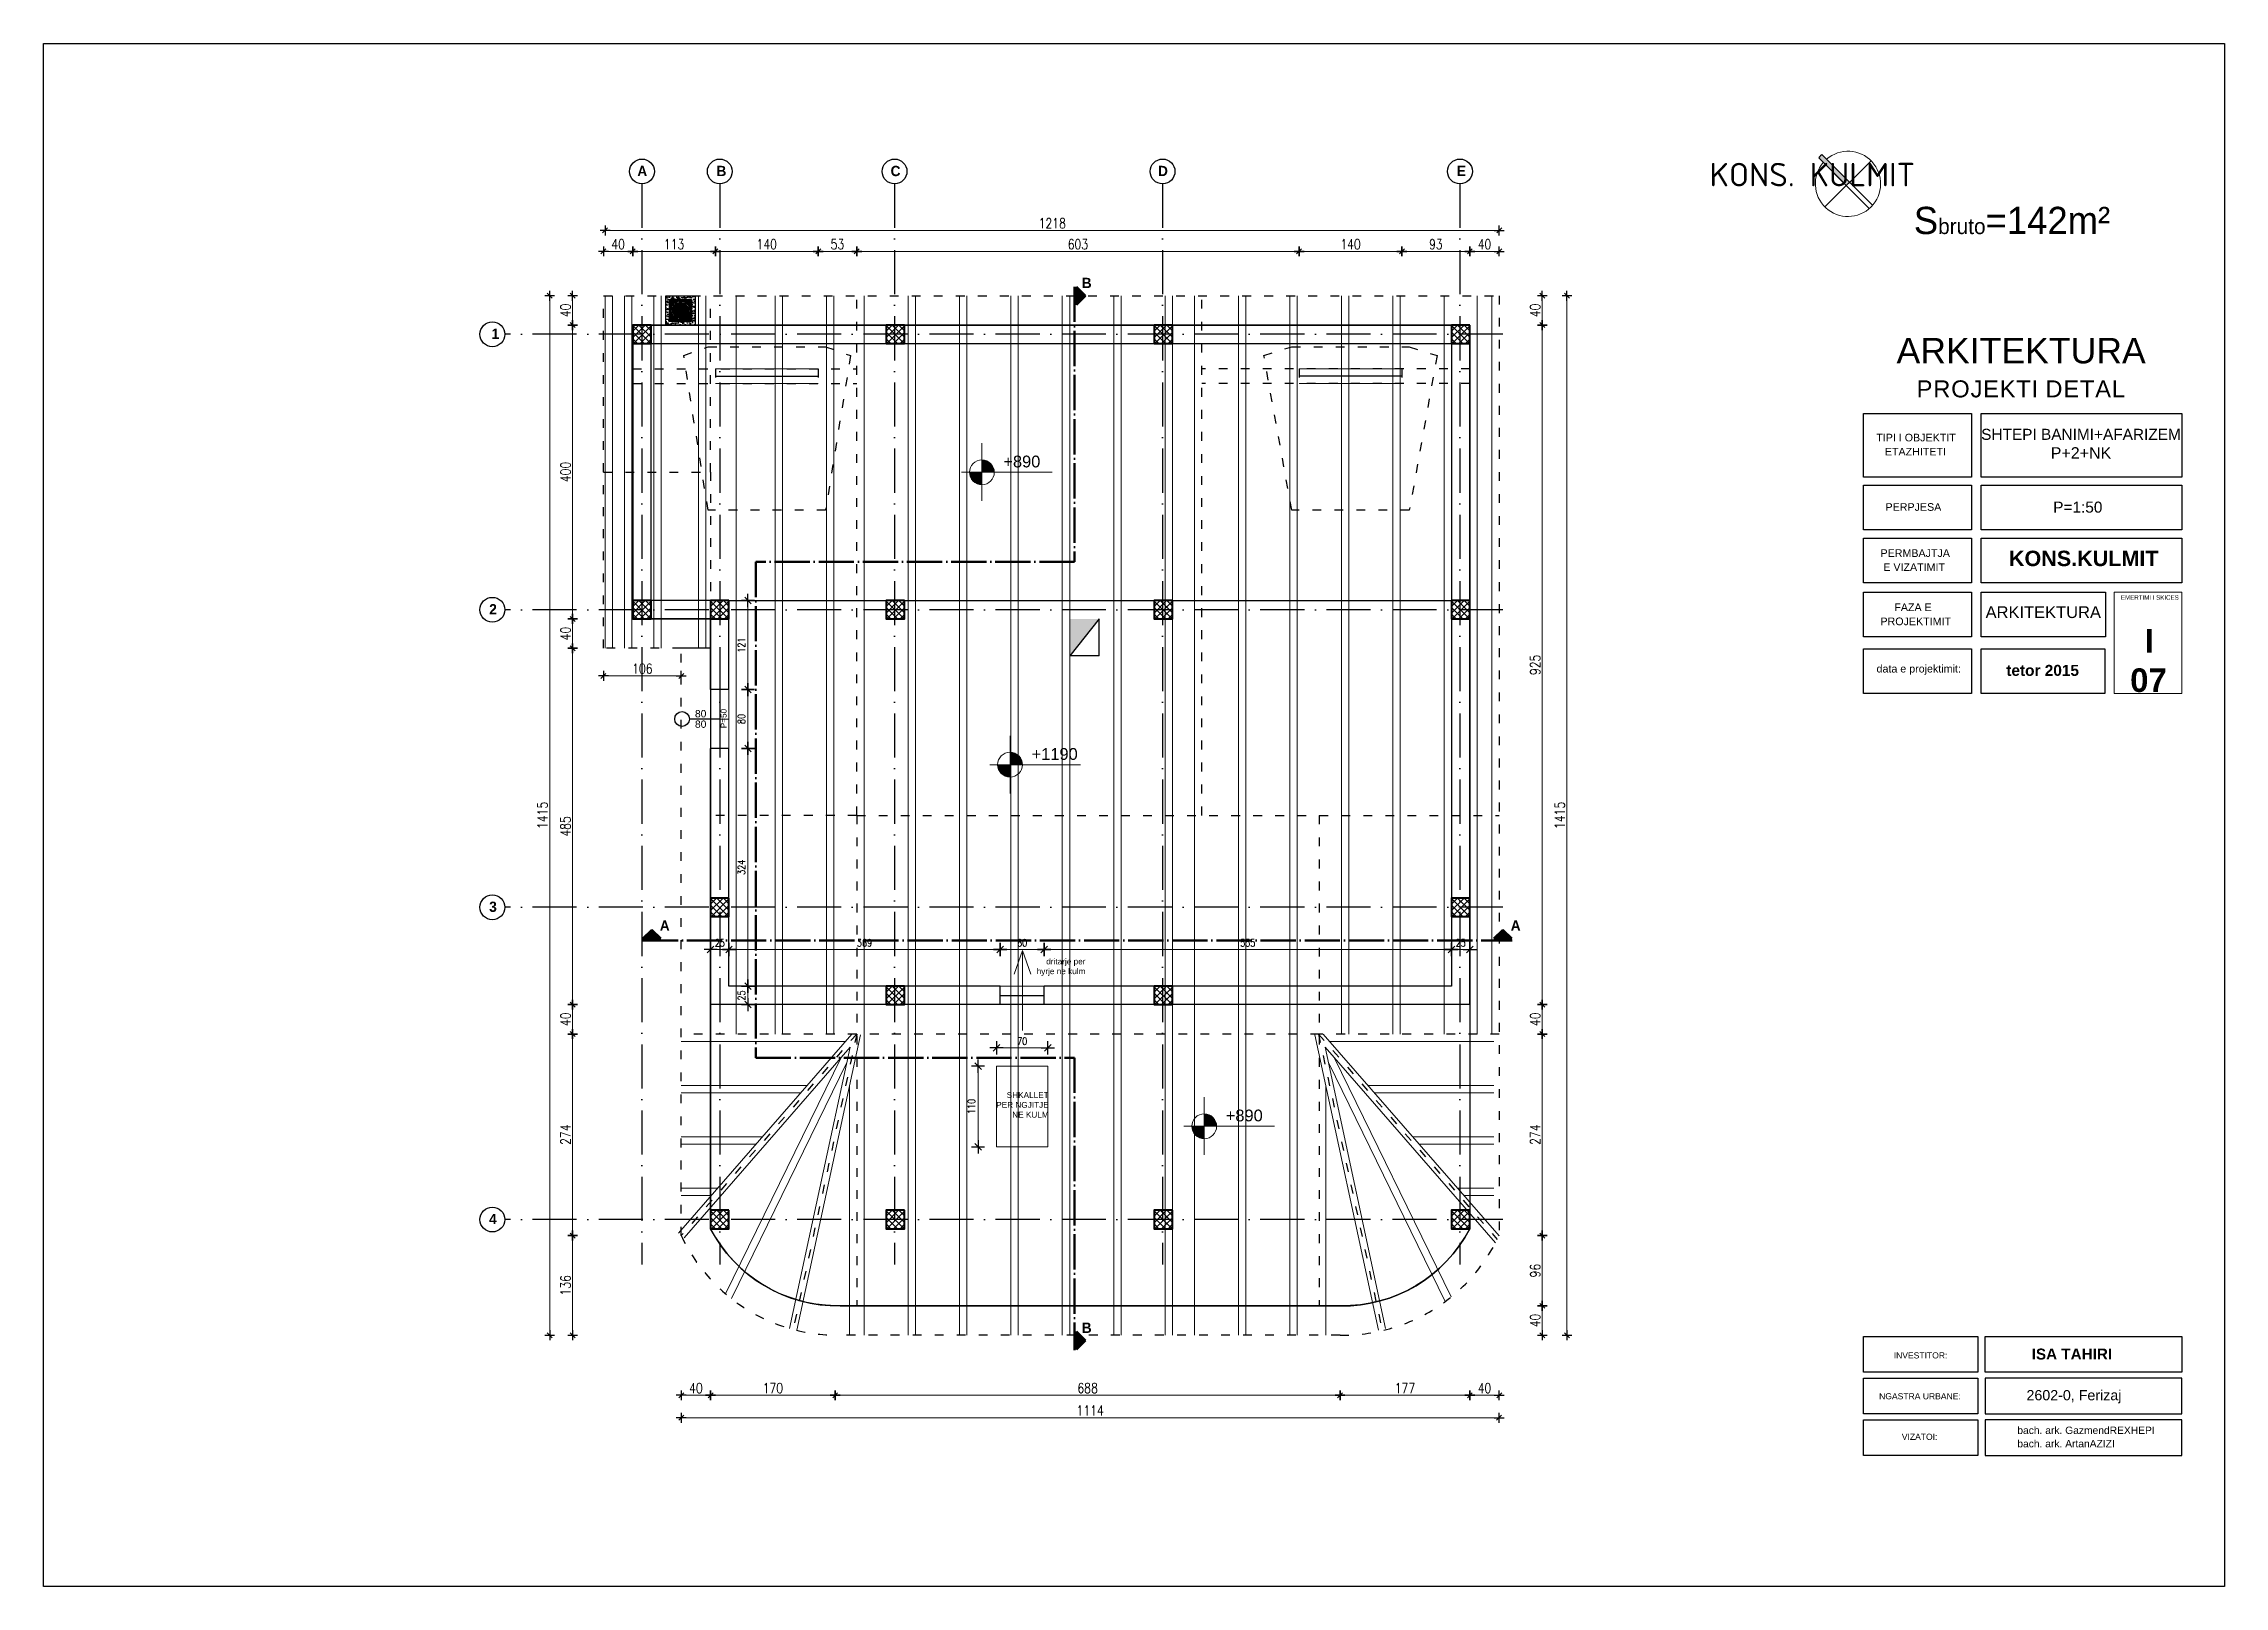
# Model space of a CAD drawing. Header units: metres. Extents: x 2674 to 33045, y -10854 to 2806.
# Drawn here: x 21165 to 24135, y 159 to 2259 of the extents above; entities that cross this region are included whole.
import ezdxf

# ---------------------------------------------------------------- set-up
doc = ezdxf.new("R2010")
doc.units = ezdxf.units.M
for name, pattern in [('ACAD_ISO03W100', [30, 12, -18]), ('ACAD_ISO04W100', [30, 24, -3, 0, -3]), ('ACAD_ISO10W100', [18, 12, -3, 0, -3])]:
    doc.linetypes.add(name, pattern=pattern)
doc.layers.add('2d hamdia', color=7, linetype='Continuous')
doc.layers.add('besi quza 1', color=7, linetype='Continuous', true_color=0x000000)
doc.styles.add('_DIM Romans 0.8', font='romans.shx', dxfattribs={"width": 0.8})
doc.styles.add('Dimensionet CM', font='swissc.ttf', dxfattribs={"height": 20})
doc.styles.get("Standard").update_dxf_attribs({"font": 'arial.ttf'})
doc.dimstyles.new('50 jasht', dxfattribs={"dimscale": 15, "dimtxt": 0.9, "dimasz": 0.3, "dimexe": 1.25, "dimexo": 0.625, "dimgap": 0.2, "dimtad": 1, "dimdec": 0, "dimzin": 12, "dimdsep": 46, "dimtxsty": '_DIM Romans 0.8', "dimblk": '- Kosa Crta za DIM (Mala)', "dimcen": 1, "dimse1": 1, "dimse2": 1, "dimclrd": 256, "dimclrt": 256, "dimazin": 3, "dimtfac": 1, "dimtdec": 0, "dimtix": 1, "dimtmove": 0, "dimatfit": 3, "dimfxl": 1, "dimlwd": 0, "dimarcsym": 0})
doc.dimstyles.new('50 mrena', dxfattribs={"dimscale": 10, "dimtxt": 1, "dimasz": 0.6, "dimexe": 1.25, "dimexo": 0.625, "dimgap": 0.4, "dimtad": 1, "dimdec": 0, "dimzin": 12, "dimdsep": 46, "dimtxsty": '_DIM Romans 0.8', "dimblk": '- Kosa Crta za DIM (Mala)', "dimcen": 2.5, "dimse1": 1, "dimse2": 1, "dimclrd": 256, "dimclrt": 256, "dimadec": 0, "dimazin": 3, "dimtfac": 1, "dimtdec": 0, "dimtix": 1, "dimtmove": 0, "dimatfit": 3, "dimfxl": 1, "dimlwd": 15, "dimarcsym": 0})

msp = doc.modelspace()

# ---------------------------------------------------------------- texts
at = {"attachment_point": 1}
for s, width, insert, char_height in [('\\pi-0.86665;{\\fEras Light ITC|b1|i0|c0|p34;\\C124;A}', 11.19, (21974.4, 2092.5), 14), ('\\pi0.92653;{\\fEras Light ITC|b1|i0|c0|p34;\\C124;B}', 11.19, (22080.4, 2092.5), 14), ('\\pi0.078194;{\\fEras Light ITC|b1|i0|c0|p34;\\C124;C}', 11.19, (22318.4, 2092.5), 14), ('\\pi-0.77014;{\\fEras Light ITC|b1|i0|c0|p34;\\C124;D}', 11.19, (22683.4, 2092.5), 14), ('\\pi1.2415;{\\fEras Light ITC|b1|i0|c0|p34;\\C124;E}', 11.19, (23088.4, 2092.5), 14), ('\\pi114.62;{\\fEras Light ITC|b0|i0|c0|p34;\\C251;S\\H0.57143x;bruto\\H1.75x;=142m²}', 392.83, (23597.4, 2036.7, -574.7), 37.121), ('\\pi0.92653;{\\fEras Light ITC|b1|i0|c0|p34;\\C15;B}', 11.19, (22577.9, 1940.1), 14), ('\\pi4.396;{\\fEras Light ITC|b1|i0|c0|p34;\\C124;1}', 11.19, (21770.7, 1870.9), 14), ('\\pi1.1704;{\\fEras Light ITC|b1|i0|c0|p34;\\C124;2}', 11.19, (21770.7, 1495.9), 14), ('\\pi1.1094;{\\fEras Light ITC|b1|i0|c0|p34;\\C124;3}', 11.19, (21770.7, 1090.9), 14), ('\\pi-0.86665;{\\fEras Light ITC|b1|i0|c0|p34;\\C15;A}', 11.19, (22005, 1065.3), 14), ('\\pi-0.86665;{\\fEras Light ITC|b1|i0|c0|p34;\\C15;A}', 11.19, (23163.9, 1065.3), 14), ('\\pi0.9824;{\\fEras Light ITC|b1|i0|c0|p34;\\C124;4}', 11.19, (21770.7, 665.9), 14), ('\\pi0.92653;{\\fEras Light ITC|b1|i0|c0|p34;\\C15;B}', 11.19, (22577.9, 517.8), 14)]:
    msp.add_mtext_dynamic_manual_height_columns(s, width=width, gutter_width=12.5, heights=[0], dxfattribs=dict(at, insert=insert, char_height=char_height))
at = {"color": 242, "insert": (23713.8, 2096.5, -574.7), "char_height": 19.164, "attachment_point": 3, "style": 'Dimensionet CM'}
msp.add_mtext('{\\fISOCPEUR|b0|i0|c0|p34;\\H1.667x;\\C14;KONS. KULMIT}', dxfattribs=at)
at = {"style": 'Dimensionet CM'}
for s, insert, char_height, width, attachment_point in [('{\\fArial|b0|i0|c0|p34;\\H2.667x;ARKITEKTURA\\P\\H0.66658x;\\T1.05;\\C252;PROJEKTI DETAL}', (23858.2, 1858.3, -574.7), 13.013, 451.723, 2), ('{\\fArial|b1|i0|c0|p34;ISA TAHIRI}', (23872.6, 482.5, -574.7), 14.848, 261.845, 1), ('{\\fArial|b0|i0|c0|p34;\\H1.333x;2602-0, Ferizaj}', (23865.5, 426, -574.7), 10.41, 228.038, 1)]:
    msp.add_mtext(s, dxfattribs=dict(at, insert=insert, char_height=char_height, width=width, attachment_point=attachment_point))
at = {"color": 252, "attachment_point": 1, "style": 'Dimensionet CM'}
for s, insert, char_height in [('{\\fArial|b0|i0|c0|p34;\\H0.8x;TIPI I OBJEKTIT \\P\\fTimes New Roman|b0|i0|c0|p18;\\H1.25x; }', (23660.9, 1727.8, -574.7), 13.013), ('{\\fArial|b0|i0|c0|p34;\\H0.8x;ETAZHITETI \\P\\fTimes New Roman|b0|i0|c0|p18;\\H1.25x; }', (23672.6, 1708.6, -574.7), 13.013), ('{\\fArial|b0|i0|c0|p34;\\H0.8x;PERPJESA \\P\\fTimes New Roman|b0|i0|c0|p18;\\H1.25x; }', (23673.5, 1633.3, -574.7), 13.013), ('{\\fArial|b0|i0|c0|p34;\\H0.8x;PERMBAJTJA  \\P\\fTimes New Roman|b0|i0|c0|p18;\\H1.25x; }', (23666.7, 1570.5, -574.7), 13.013), ('{\\fArial|b0|i0|c0|p34;\\H0.8x;E VIZATIMIT \\P\\fTimes New Roman|b0|i0|c0|p18;\\H1.25x; }', (23670.5, 1551.4, -574.7), 13.013), ('{\\fArial|b0|i0|c0|p34;\\H0.8x;FAZA E  \\P\\fTimes New Roman|b0|i0|c0|p18;\\H1.25x; }', (23685.5, 1496.8, -574.7), 13.013), ('{\\fArial|b0|i0|c0|p34;\\H0.8x;PROJEKTIMIT \\P\\fTimes New Roman|b0|i0|c0|p18;\\H1.25x; }', (23666.6, 1477.6, -574.7), 13.013), ('\\pi-56.507;{\\fArial|b0|i0|c0|p34;\\H0.8x;data e projektimit:\\P\\pi0;\\H0.99999x;\\P\\pi-2.4017;\\fTimes New Roman|b0|i0|c0|p18;\\H1.25x; }', (23717.8, 1413.2, -574.7), 13.013), ('\\pi-49.004;{\\fArial|b1|i0|c0|p34;\\H1.1522x;\\C256;tetor 2015}', (23887, 1413.2, -574.7), 13.013), ('{\\fArial|b0|i0|c0|p34;\\H0.8x;INVESTITOR:}', (23684.7, 477.4, -574.7), 10.41), ('{\\fArial|b0|i0|c0|p34;\\H0.8x;NGASTRA URBANE:\\P\\fTimes New Roman|b0|i0|c0|p18;\\H1.25x; }', (23664.8, 421.8, -574.7), 10.41), ('{\\fArial|b0|i0|c0|p34;\\H0.8x;VIZATOI:}', (23695.7, 366.6, -574.7), 10.41), ('{\\fArial|b0|i0|c0|p34;bach. ark. Gazmend\\C16;REXHEPI}', (23853, 376.3, -574.7), 10), ('{\\fArial|b0|i0|c0|p34;bach. ark. Artan\\C16;AZIZI}', (23853, 358.1, -574.7), 10)]:
    msp.add_mtext(s, dxfattribs=dict(at, insert=insert, char_height=char_height))
at = {"insert": (23939.7, 1734.5, -574.7), "char_height": 13.013, "attachment_point": 2, "style": 'Dimensionet CM'}
msp.add_mtext('{\\fArial|b0|i0|c0|p34;\\H1.1527x;SHTEPI BANIMI+AFARIZEM\\P\\H1.041x;P+2+NK\\H0.6667x; \\P\\fTimes New Roman|b0|i0|c0|p18;\\H1.25x; }', dxfattribs=at)
at = {"lineweight": 0}
for s, width, heights, insert, char_height, attachment_point in [('{\\H0.8889x;+890}', 211.732, [0], (22472.1, 1698), 18, 1), ('\\pi8.9827;80 ', 32.27, [10.2], (22043.1, 1351.7), 10, 1), ('\\pi8.9827;80', 32.27, [0], (22043.1, 1337.5), 10, 1), ('{\\H0.8889x;+1190}', 211.732, [0], (22510.6, 1299.9), 18, 1), ('{\\fArial CYR|b0|i0|c0|p34;\\C24;dritarje per hyrje ne kulm}', 71.958, [0], (22583.9, 1013.5), 8, 3), ('{\\C252;SHKALLET PER NGJITJE NE KULM}', 71.958, [0], (22533.8, 831.6), 8, 3), ('{\\H0.8889x;+890}', 211.732, [0], (22775, 807.8), 18, 1)]:
    msp.add_mtext_dynamic_manual_height_columns(s, width=width, gutter_width=12.5, heights=heights, dxfattribs=dict(at, insert=insert, char_height=char_height, attachment_point=attachment_point))
at = {"color": 252, "width": 205.938, "attachment_point": 1, "style": 'Dimensionet CM'}
for s, insert, char_height in [('{\\fArial|b0|i0|c0|p34;P=1:50}', (23901.9, 1635.4, -574.7), 15), ('\\pi64.165;{\\fArial|b0|i0|c0|p34;EMERTIMI I SKICES  \\P\\pi0;\\fTimes New Roman|b0|i0|c0|p18; }', (23930, 1507.9, -574.7), 6)]:
    msp.add_mtext(s, dxfattribs=dict(at, insert=insert, char_height=char_height))
at = {"color": 14, "insert": (23841.6, 1568.6, -574.7), "char_height": 21, "width": 196.597, "attachment_point": 1, "style": 'Dimensionet CM'}
msp.add_mtext('{\\fArial|b1|i0|c0|p34;KONS.KULMIT}', dxfattribs=at)
at = {"color": 154, "insert": (23809.8, 1493, -574.7), "char_height": 13.013, "attachment_point": 1, "style": 'Dimensionet CM'}
msp.add_mtext('{\\fArial|b0|i0|c0|p34;\\H1.2346x;ARKITEKTURA \\H0.64802x;\\P\\fTimes New Roman|b0|i0|c0|p18;\\H1.25x; }', dxfattribs=at)
at = {"color": 154, "insert": (23979.8, 1462, -574.7), "char_height": 13.013, "width": 99.808, "attachment_point": 1, "style": 'Dimensionet CM'}
msp.add_mtext('\\pi46.661;{\\fArial|b1|i0|c0|p34;\\H2.4691x;I\\P\\pi26.881;07\\P\\pi0;\\fTimes New Roman|b0|i0|c0|p18;\\H0.40501x; }', dxfattribs=at)
at = {"color": 251, "lineweight": 0, "insert": (22087.1, 1323.3), "char_height": 8, "attachment_point": 1, "rotation": 90}
msp.add_mtext_dynamic_manual_height_columns('\\pi3.6273;{\\C256;P=50}', width=32.27, gutter_width=12.5, heights=[10.2], dxfattribs=at)

# ---------------------------------------------------------------- blocks, each defined once
blk = doc.blocks.new('oxhak pa vrim')
h = blk.add_hatch()
h.set_pattern_fill('AR-SAND,_O', color=256, scale=0.1)
h.set_pattern_definition([(37.5, (-18.0384, 2.538), (-0.16, 4.89413), [0, -3.8608, 0, -4.318, 0, -4.1275]), (7.5, (-18.0384, 2.538), (4.4952, 7.16825), [0, -2.0828, 0, -3.4798, 0, -1.3335]), (327.5, (-21.1626, 2.538), (7.90992, 0.01437), [0, -1.27, 0, -4.572, 0, -5.969]), (317.5, (-21.1626, 2.538), (7.6356, 2.2293), [0, -0.635, 0, -2.9972, 0, -3.429])])
h.paths.add_polyline_path([(-10, 5), (-30, 5), (-30, 0), (-10, 0)], flags=17)
h.paths.add_polyline_path([(-5, 5), (-5, 35), (-35, 35), (-35, 5), (-30, 5), (-30, 0), (-40, 0), (-40, 40), (0, 40), (0, 0), (-10, 0), (-10, 5)])
h = blk.add_hatch(color=22)
h.dxf.hatch_style = 1
h.paths.add_polyline_path([(-5, 5), (-5, 35), (-35, 35), (-35, 5)])
h.paths.add_polyline_path([(-33, 20, -1), (-7, 20, -1)], flags=16)
h.paths.add_polyline_path([(-31, 20, -1), (-9, 20, -1)], flags=0)
h = blk.add_hatch()
h.set_pattern_fill('AR-SAND', color=256, scale=0.1)
h.set_pattern_definition([(322.5, (-40, 40), (-0.16, -4.89413), [0, -3.8608, 0, -4.318, 0, -4.1275]), (352.5, (-40, 40), (4.4952, -7.16825), [0, -2.0828, 0, -3.4798, 0, -1.3335]), (32.5, (-43.124, 40), (7.90992, -0.01437), [0, -1.27, 0, -4.572, 0, -5.969]), (42.5, (-43.124, 40), (7.6356, -2.2293), [0, -0.635, 0, -2.9972, 0, -3.429])])
h.paths.add_polyline_path([(-7, 20, 1), (-33, 20, 1)])
h.paths.add_polyline_path([(-31, 20, -1), (-9, 20, -1)], flags=16)
h = blk.add_hatch(color=253)
h.dxf.hatch_style = 1
h.paths.add_polyline_path([(-9, 20, 1), (-31, 20, 1)])
for points in [[(-40, 40), (0, 40), (0, 0), (-40, 0)], [(-35, 35), (-5, 35), (-5, 5), (-35, 5)]]:
    blk.add_lwpolyline(points, close=True)
for radius in [13, 11]:
    blk.add_circle((-20, 20), radius)
blk = doc.blocks.new('VERI 1')
at = {"layer": 'besi quza 1', "lineweight": 0}
h = blk.add_hatch(color=252, dxfattribs=at)
h.dxf.hatch_style = 1
edge = h.paths.add_edge_path()
edge.add_arc((-4.9, -4.9), 58.9, 128.1758, 135)
edge.add_line((-46.6, 36.7), (-4.9, -4.9))
edge.add_line((-4.9, -4.9), (0, 0))
edge.add_line((0, 0), (-41.4, 41.4))
at = {"layer": 'besi quza 1', "color": 252, "lineweight": 0}
for p, q in [((29.5, -39.4), (-46.6, 36.7)), ((34.5, -34.5), (-41.4, 41.4)), ((-37.1, -37.1), (32.1, 32.1))]:
    blk.add_line(p, q, dxfattribs=at)
at = {"layer": 'besi quza 1', "lineweight": 0}
blk.add_lwpolyline([(-41.4, 41.4, 0.029785), (-46.6, 36.7), (-4.9, -4.9), (0, 0)], format="xyb", close=True, dxfattribs=at)
at = {"layer": 'besi quza 1', "color": 252, "lineweight": 0}
blk.add_arc((-2.5, -2.5), 48.9, 139.1035, 130.8965, dxfattribs=at)
at = {"layer": 'besi quza 1', "lineweight": 0}
blk.add_arc((-4.9, -4.9), 58.9, 128.1758, 135, dxfattribs=at)
blk = doc.blocks.new('- Kosa Crta za DIM (Mala)')
for points in [[(-1.5, 0), (1.5, 0)], [(-0.75, -0.75), (0.75, 0.75)], [(0, -1.5), (0, 1.5)]]:
    blk.add_lwpolyline(points)
blk = doc.blocks.new('*D1018')
at = {"lineweight": 0, "transparency": 16777216}
blk.add_line((21931.9, 1976.1), (21962.9, 1976.1), dxfattribs=at)
at = {"layer": 'Defpoints', "color": 0, "lineweight": 0, "transparency": 16777216}
for p in [(21967.4, 1976.1), (21927.4, 1915.7), (21967.4, 1875.7)]:
    blk.add_point(p, dxfattribs=at)
at = {"lineweight": 0, "transparency": 16777216, "xscale": 4.5, "yscale": 4.5, "zscale": 4.5, "rotation": 180}
blk.add_blockref('- Kosa Crta za DIM (Mala)', (21927.4, 1976.1), dxfattribs=at)
at = {"lineweight": 0, "transparency": 16777216, "xscale": 4.5, "yscale": 4.5, "zscale": 4.5}
blk.add_blockref('- Kosa Crta za DIM (Mala)', (21967.4, 1976.1), dxfattribs=at)
at = {"lineweight": 0, "transparency": 16777216, "insert": (21947.4, 1985.8), "char_height": 13.5, "attachment_point": 5, "style": '_DIM Romans 0.8'}
blk.add_mtext('40', dxfattribs=at)
blk = doc.blocks.new('*D1019')
at = {"lineweight": 0, "transparency": 16777216}
blk.add_line((21971.9, 1976.1), (22075.4, 1976.1), dxfattribs=at)
at = {"layer": 'Defpoints', "color": 0, "lineweight": 0, "transparency": 16777216}
for p in [(22079.9, 1976.1), (21967.4, 1875.7), (22079.9, 1816.3)]:
    blk.add_point(p, dxfattribs=at)
at = {"lineweight": 0, "transparency": 16777216, "xscale": 4.5, "yscale": 4.5, "zscale": 4.5, "rotation": 180}
blk.add_blockref('- Kosa Crta za DIM (Mala)', (21967.4, 1976.1), dxfattribs=at)
at = {"lineweight": 0, "transparency": 16777216, "xscale": 4.5, "yscale": 4.5, "zscale": 4.5}
blk.add_blockref('- Kosa Crta za DIM (Mala)', (22079.9, 1976.1), dxfattribs=at)
at = {"lineweight": 0, "transparency": 16777216, "insert": (22023.6, 1985.8), "char_height": 13.5, "attachment_point": 5, "style": '_DIM Romans 0.8'}
blk.add_mtext('113', dxfattribs=at)
blk = doc.blocks.new('*D1020')
at = {"lineweight": 0, "transparency": 16777216}
blk.add_line((22084.4, 1976.1), (22215.4, 1976.1), dxfattribs=at)
at = {"layer": 'Defpoints', "color": 0, "lineweight": 0, "transparency": 16777216}
for p in [(22219.9, 1976.1), (22079.9, 1816.3), (22219.9, 1816.3)]:
    blk.add_point(p, dxfattribs=at)
at = {"lineweight": 0, "transparency": 16777216, "xscale": 4.5, "yscale": 4.5, "zscale": 4.5, "rotation": 180}
blk.add_blockref('- Kosa Crta za DIM (Mala)', (22079.9, 1976.1), dxfattribs=at)
at = {"lineweight": 0, "transparency": 16777216, "xscale": 4.5, "yscale": 4.5, "zscale": 4.5}
blk.add_blockref('- Kosa Crta za DIM (Mala)', (22219.9, 1976.1), dxfattribs=at)
at = {"lineweight": 0, "transparency": 16777216, "insert": (22149.9, 1985.8), "char_height": 13.5, "attachment_point": 5, "style": '_DIM Romans 0.8'}
blk.add_mtext('140', dxfattribs=at)
blk = doc.blocks.new('*D1021')
at = {"lineweight": 0, "transparency": 16777216}
blk.add_line((22224.4, 1976.1), (22267.9, 1976.1), dxfattribs=at)
at = {"layer": 'Defpoints', "color": 0, "lineweight": 0, "transparency": 16777216}
for p in [(22272.4, 1976.1), (22219.9, 1816.3), (22272.4, 1816.3)]:
    blk.add_point(p, dxfattribs=at)
at = {"lineweight": 0, "transparency": 16777216, "xscale": 4.5, "yscale": 4.5, "zscale": 4.5, "rotation": 180}
blk.add_blockref('- Kosa Crta za DIM (Mala)', (22219.9, 1976.1), dxfattribs=at)
at = {"lineweight": 0, "transparency": 16777216, "xscale": 4.5, "yscale": 4.5, "zscale": 4.5}
blk.add_blockref('- Kosa Crta za DIM (Mala)', (22272.4, 1976.1), dxfattribs=at)
at = {"lineweight": 0, "transparency": 16777216, "insert": (22246.1, 1985.8), "char_height": 13.5, "attachment_point": 5, "style": '_DIM Romans 0.8'}
blk.add_mtext('53', dxfattribs=at)
blk = doc.blocks.new('*D1022')
at = {"lineweight": 0, "transparency": 16777216}
blk.add_line((22276.9, 1976.1), (22870.4, 1976.1), dxfattribs=at)
at = {"layer": 'Defpoints', "color": 0, "lineweight": 0, "transparency": 16777216}
for p in [(22874.9, 1976.1), (22272.4, 1816.3), (22874.9, 1816.3)]:
    blk.add_point(p, dxfattribs=at)
at = {"lineweight": 0, "transparency": 16777216, "xscale": 4.5, "yscale": 4.5, "zscale": 4.5, "rotation": 180}
blk.add_blockref('- Kosa Crta za DIM (Mala)', (22272.4, 1976.1), dxfattribs=at)
at = {"lineweight": 0, "transparency": 16777216, "xscale": 4.5, "yscale": 4.5, "zscale": 4.5}
blk.add_blockref('- Kosa Crta za DIM (Mala)', (22874.9, 1976.1), dxfattribs=at)
at = {"lineweight": 0, "transparency": 16777216, "insert": (22573.6, 1985.8), "char_height": 13.5, "attachment_point": 5, "style": '_DIM Romans 0.8'}
blk.add_mtext('603', dxfattribs=at)
blk = doc.blocks.new('*D1023')
at = {"lineweight": 0, "transparency": 16777216}
blk.add_line((22879.4, 1976.1), (23010.4, 1976.1), dxfattribs=at)
at = {"layer": 'Defpoints', "color": 0, "lineweight": 0, "transparency": 16777216}
for p in [(23014.9, 1976.1), (22874.9, 1816.3), (23014.9, 1816.3)]:
    blk.add_point(p, dxfattribs=at)
at = {"lineweight": 0, "transparency": 16777216, "xscale": 4.5, "yscale": 4.5, "zscale": 4.5, "rotation": 180}
blk.add_blockref('- Kosa Crta za DIM (Mala)', (22874.9, 1976.1), dxfattribs=at)
at = {"lineweight": 0, "transparency": 16777216, "xscale": 4.5, "yscale": 4.5, "zscale": 4.5}
blk.add_blockref('- Kosa Crta za DIM (Mala)', (23014.9, 1976.1), dxfattribs=at)
at = {"lineweight": 0, "transparency": 16777216, "insert": (22944.9, 1985.8), "char_height": 13.5, "attachment_point": 5, "style": '_DIM Romans 0.8'}
blk.add_mtext('140', dxfattribs=at)
blk = doc.blocks.new('*D1024')
at = {"lineweight": 0, "transparency": 16777216}
blk.add_line((23019.4, 1976.1), (23102.9, 1976.1), dxfattribs=at)
at = {"layer": 'Defpoints', "color": 0, "lineweight": 0, "transparency": 16777216}
for p in [(23107.4, 1976.1), (23107.4, 1875.7), (23014.9, 1816.3)]:
    blk.add_point(p, dxfattribs=at)
at = {"lineweight": 0, "transparency": 16777216, "xscale": 4.5, "yscale": 4.5, "zscale": 4.5, "rotation": 180}
blk.add_blockref('- Kosa Crta za DIM (Mala)', (23014.9, 1976.1), dxfattribs=at)
at = {"lineweight": 0, "transparency": 16777216, "xscale": 4.5, "yscale": 4.5, "zscale": 4.5}
blk.add_blockref('- Kosa Crta za DIM (Mala)', (23107.4, 1976.1), dxfattribs=at)
at = {"lineweight": 0, "transparency": 16777216, "insert": (23061.1, 1985.8), "char_height": 13.5, "attachment_point": 5, "style": '_DIM Romans 0.8'}
blk.add_mtext('93', dxfattribs=at)
blk = doc.blocks.new('*D1025')
at = {"lineweight": 0, "transparency": 16777216}
blk.add_line((23111.9, 1976.1), (23142.9, 1976.1), dxfattribs=at)
at = {"layer": 'Defpoints', "color": 0, "lineweight": 0, "transparency": 16777216}
for p in [(23147.4, 1976.1), (23147.4, 1915.7), (23107.4, 1875.7)]:
    blk.add_point(p, dxfattribs=at)
at = {"lineweight": 0, "transparency": 16777216, "xscale": 4.5, "yscale": 4.5, "zscale": 4.5, "rotation": 180}
blk.add_blockref('- Kosa Crta za DIM (Mala)', (23107.4, 1976.1), dxfattribs=at)
at = {"lineweight": 0, "transparency": 16777216, "xscale": 4.5, "yscale": 4.5, "zscale": 4.5}
blk.add_blockref('- Kosa Crta za DIM (Mala)', (23147.4, 1976.1), dxfattribs=at)
at = {"lineweight": 0, "transparency": 16777216, "insert": (23127.4, 1985.8), "char_height": 13.5, "attachment_point": 5, "style": '_DIM Romans 0.8'}
blk.add_mtext('40', dxfattribs=at)
blk = doc.blocks.new('*D1026')
at = {"lineweight": 0, "transparency": 16777216}
blk.add_line((23142.9, 2004.5), (21934.2, 2004.5), dxfattribs=at)
at = {"layer": 'Defpoints', "color": 0, "lineweight": 0, "transparency": 16777216}
for p in [(21929.7, 2004.5), (21929.7, 1915.7), (23147.4, 1915.7)]:
    blk.add_point(p, dxfattribs=at)
at = {"lineweight": 0, "transparency": 16777216, "xscale": 4.5, "yscale": 4.5, "zscale": 4.5, "rotation": 180}
blk.add_blockref('- Kosa Crta za DIM (Mala)', (21929.7, 2004.5), dxfattribs=at)
at = {"lineweight": 0, "transparency": 16777216, "xscale": 4.5, "yscale": 4.5, "zscale": 4.5}
blk.add_blockref('- Kosa Crta za DIM (Mala)', (23147.4, 2004.5), dxfattribs=at)
at = {"lineweight": 0, "transparency": 16777216, "insert": (22538.6, 2014.3), "char_height": 13.5, "attachment_point": 5, "style": '_DIM Romans 0.8'}
blk.add_mtext('1218', dxfattribs=at)
blk = doc.blocks.new('*D1027')
at = {"lineweight": 0, "transparency": 16777216}
blk.add_line((23206.1, 1911.2), (23206.1, 1880.2), dxfattribs=at)
at = {"layer": 'Defpoints', "color": 0, "lineweight": 0, "transparency": 16777216}
for p in [(23147.4, 1915.7), (23107.4, 1875.7), (23206.1, 1875.7)]:
    blk.add_point(p, dxfattribs=at)
at = {"lineweight": 0, "transparency": 16777216, "xscale": 4.5, "yscale": 4.5, "zscale": 4.5}
for p, rotation in [((23206.1, 1915.7), 90), ((23206.1, 1875.7), 270)]:
    blk.add_blockref('- Kosa Crta za DIM (Mala)', p, dxfattribs=dict(at, rotation=rotation))
at = {"lineweight": 0, "transparency": 16777216, "insert": (23196.4, 1895.7), "char_height": 13.5, "attachment_point": 5, "rotation": 90, "style": '_DIM Romans 0.8'}
blk.add_mtext('40', dxfattribs=at)
blk = doc.blocks.new('*D1028')
at = {"lineweight": 0, "transparency": 16777216}
blk.add_line((23206.1, 1871.2), (23206.1, 955.2), dxfattribs=at)
at = {"layer": 'Defpoints', "color": 0, "lineweight": 0, "transparency": 16777216}
for p in [(23107.4, 1875.7), (23107.4, 950.7), (23206.1, 950.7)]:
    blk.add_point(p, dxfattribs=at)
at = {"lineweight": 0, "transparency": 16777216, "xscale": 4.5, "yscale": 4.5, "zscale": 4.5}
for p, rotation in [((23206.1, 1875.7), 90), ((23206.1, 950.7), 270)]:
    blk.add_blockref('- Kosa Crta za DIM (Mala)', p, dxfattribs=dict(at, rotation=rotation))
at = {"lineweight": 0, "transparency": 16777216, "insert": (23196.4, 1413.2), "char_height": 13.5, "attachment_point": 5, "rotation": 90, "style": '_DIM Romans 0.8'}
blk.add_mtext('925', dxfattribs=at)
blk = doc.blocks.new('*D1029')
at = {"lineweight": 0, "transparency": 16777216}
blk.add_line((23206.1, 946.2), (23206.1, 915.2), dxfattribs=at)
at = {"layer": 'Defpoints', "color": 0, "lineweight": 0, "transparency": 16777216}
for p in [(23107.4, 950.7), (23147.4, 910.7), (23206.1, 910.7)]:
    blk.add_point(p, dxfattribs=at)
at = {"lineweight": 0, "transparency": 16777216, "xscale": 4.5, "yscale": 4.5, "zscale": 4.5}
for p, rotation in [((23206.1, 950.7), 90), ((23206.1, 910.7), 270)]:
    blk.add_blockref('- Kosa Crta za DIM (Mala)', p, dxfattribs=dict(at, rotation=rotation))
at = {"lineweight": 0, "transparency": 16777216, "insert": (23196.4, 930.7), "char_height": 13.5, "attachment_point": 5, "rotation": 90, "style": '_DIM Romans 0.8'}
blk.add_mtext('40', dxfattribs=at)
blk = doc.blocks.new('*D1030')
at = {"lineweight": 0, "transparency": 16777216}
blk.add_line((23206.1, 906.2), (23206.1, 640.9), dxfattribs=at)
at = {"layer": 'Defpoints', "color": 0, "lineweight": 0, "transparency": 16777216}
for p in [(23147.4, 910.7), (23147.4, 636.4), (23206.1, 636.4)]:
    blk.add_point(p, dxfattribs=at)
at = {"lineweight": 0, "transparency": 16777216, "xscale": 4.5, "yscale": 4.5, "zscale": 4.5}
for p, rotation in [((23206.1, 910.7), 90), ((23206.1, 636.4), 270)]:
    blk.add_blockref('- Kosa Crta za DIM (Mala)', p, dxfattribs=dict(at, rotation=rotation))
at = {"lineweight": 0, "transparency": 16777216, "insert": (23196.4, 773.6), "char_height": 13.5, "attachment_point": 5, "rotation": 90, "style": '_DIM Romans 0.8'}
blk.add_mtext('274', dxfattribs=at)
blk = doc.blocks.new('*D1031')
at = {"lineweight": 0, "transparency": 16777216}
blk.add_line((23206.1, 631.9), (23206.1, 545.2), dxfattribs=at)
at = {"layer": 'Defpoints', "color": 0, "lineweight": 0, "transparency": 16777216}
for p in [(23147.4, 636.4), (22931, 540.7), (23206.1, 540.7)]:
    blk.add_point(p, dxfattribs=at)
at = {"lineweight": 0, "transparency": 16777216, "xscale": 4.5, "yscale": 4.5, "zscale": 4.5}
for p, rotation in [((23206.1, 636.4), 90), ((23206.1, 540.7), 270)]:
    blk.add_blockref('- Kosa Crta za DIM (Mala)', p, dxfattribs=dict(at, rotation=rotation))
at = {"lineweight": 0, "transparency": 16777216, "insert": (23196.4, 588.6), "char_height": 13.5, "attachment_point": 5, "rotation": 90, "style": '_DIM Romans 0.8'}
blk.add_mtext('96', dxfattribs=at)
blk = doc.blocks.new('*D1032')
at = {"lineweight": 0, "transparency": 16777216}
blk.add_line((23206.1, 536.2), (23206.1, 505.2), dxfattribs=at)
at = {"layer": 'Defpoints', "color": 0, "lineweight": 0, "transparency": 16777216}
for p in [(22931, 540.7), (22930.6, 500.7), (23206.1, 500.7)]:
    blk.add_point(p, dxfattribs=at)
at = {"lineweight": 0, "transparency": 16777216, "xscale": 4.5, "yscale": 4.5, "zscale": 4.5}
for p, rotation in [((23206.1, 540.7), 90), ((23206.1, 500.7), 270)]:
    blk.add_blockref('- Kosa Crta za DIM (Mala)', p, dxfattribs=dict(at, rotation=rotation))
at = {"lineweight": 0, "transparency": 16777216, "insert": (23196.4, 520.7), "char_height": 13.5, "attachment_point": 5, "rotation": 90, "style": '_DIM Romans 0.8'}
blk.add_mtext('40', dxfattribs=at)
blk = doc.blocks.new('*D1033')
at = {"lineweight": 0, "transparency": 16777216}
blk.add_line((23239.7, 1911.2), (23239.7, 505.2), dxfattribs=at)
at = {"layer": 'Defpoints', "color": 0, "lineweight": 0, "transparency": 16777216}
for p in [(23147.4, 1915.7), (22930.6, 500.7), (23239.7, 500.7)]:
    blk.add_point(p, dxfattribs=at)
at = {"lineweight": 0, "transparency": 16777216, "xscale": 4.5, "yscale": 4.5, "zscale": 4.5}
for p, rotation in [((23239.7, 1915.7), 90), ((23239.7, 500.7), 270)]:
    blk.add_blockref('- Kosa Crta za DIM (Mala)', p, dxfattribs=dict(at, rotation=rotation))
at = {"lineweight": 0, "transparency": 16777216, "insert": (23229.9, 1208.2), "char_height": 13.5, "attachment_point": 5, "rotation": 90, "style": '_DIM Romans 0.8'}
blk.add_mtext('1415', dxfattribs=at)
blk = doc.blocks.new('*D1034')
at = {"lineweight": 0, "transparency": 16777216}
blk.add_line((21885.5, 1911.2), (21885.5, 1880.2), dxfattribs=at)
at = {"layer": 'Defpoints', "color": 0, "lineweight": 0, "transparency": 16777216}
for p in [(21927.4, 1915.7), (21885.5, 1875.7), (21967.4, 1875.7)]:
    blk.add_point(p, dxfattribs=at)
at = {"lineweight": 0, "transparency": 16777216, "xscale": 4.5, "yscale": 4.5, "zscale": 4.5}
for p, rotation in [((21885.5, 1915.7), 90), ((21885.5, 1875.7), 270)]:
    blk.add_blockref('- Kosa Crta za DIM (Mala)', p, dxfattribs=dict(at, rotation=rotation))
at = {"lineweight": 0, "transparency": 16777216, "insert": (21875.8, 1895.7), "char_height": 13.5, "attachment_point": 5, "rotation": 90, "style": '_DIM Romans 0.8'}
blk.add_mtext('40', dxfattribs=at)
blk = doc.blocks.new('*D1035')
at = {"lineweight": 0, "transparency": 16777216}
blk.add_line((21885.5, 1871.2), (21885.5, 1480.2), dxfattribs=at)
at = {"layer": 'Defpoints', "color": 0, "lineweight": 0, "transparency": 16777216}
for p in [(21967.4, 1875.7), (21885.5, 1475.7), (21967.4, 1475.7)]:
    blk.add_point(p, dxfattribs=at)
at = {"lineweight": 0, "transparency": 16777216, "xscale": 4.5, "yscale": 4.5, "zscale": 4.5}
for p, rotation in [((21885.5, 1875.7), 90), ((21885.5, 1475.7), 270)]:
    blk.add_blockref('- Kosa Crta za DIM (Mala)', p, dxfattribs=dict(at, rotation=rotation))
at = {"lineweight": 0, "transparency": 16777216, "insert": (21875.8, 1675.7), "char_height": 13.5, "attachment_point": 5, "rotation": 90, "style": '_DIM Romans 0.8'}
blk.add_mtext('400', dxfattribs=at)
blk = doc.blocks.new('*D1036')
at = {"lineweight": 0, "transparency": 16777216}
blk.add_line((21885.5, 1471.2), (21885.5, 1440.2), dxfattribs=at)
at = {"layer": 'Defpoints', "color": 0, "lineweight": 0, "transparency": 16777216}
for p in [(21967.4, 1475.7), (21885.5, 1435.7), (21927.4, 1435.7)]:
    blk.add_point(p, dxfattribs=at)
at = {"lineweight": 0, "transparency": 16777216, "xscale": 4.5, "yscale": 4.5, "zscale": 4.5}
for p, rotation in [((21885.5, 1475.7), 90), ((21885.5, 1435.7), 270)]:
    blk.add_blockref('- Kosa Crta za DIM (Mala)', p, dxfattribs=dict(at, rotation=rotation))
at = {"lineweight": 0, "transparency": 16777216, "insert": (21875.8, 1455.7), "char_height": 13.5, "attachment_point": 5, "rotation": 90, "style": '_DIM Romans 0.8'}
blk.add_mtext('40', dxfattribs=at)
blk = doc.blocks.new('*D1037')
at = {"lineweight": 0, "transparency": 16777216}
blk.add_line((21885.5, 1431.2), (21885.5, 955.2), dxfattribs=at)
at = {"layer": 'Defpoints', "color": 0, "lineweight": 0, "transparency": 16777216}
for p in [(21927.4, 1435.7), (21885.5, 950.7), (22073.4, 950.7)]:
    blk.add_point(p, dxfattribs=at)
at = {"lineweight": 0, "transparency": 16777216, "xscale": 4.5, "yscale": 4.5, "zscale": 4.5}
for p, rotation in [((21885.5, 1435.7), 90), ((21885.5, 950.7), 270)]:
    blk.add_blockref('- Kosa Crta za DIM (Mala)', p, dxfattribs=dict(at, rotation=rotation))
at = {"lineweight": 0, "transparency": 16777216, "insert": (21875.8, 1193.2), "char_height": 13.5, "attachment_point": 5, "rotation": 90, "style": '_DIM Romans 0.8'}
blk.add_mtext('485', dxfattribs=at)
blk = doc.blocks.new('*D1038')
at = {"lineweight": 0, "transparency": 16777216}
blk.add_line((21885.5, 946.2), (21885.5, 915.2), dxfattribs=at)
at = {"layer": 'Defpoints', "color": 0, "lineweight": 0, "transparency": 16777216}
for p in [(22073.4, 950.7), (21885.5, 910.7), (22033.4, 910.7)]:
    blk.add_point(p, dxfattribs=at)
at = {"lineweight": 0, "transparency": 16777216, "xscale": 4.5, "yscale": 4.5, "zscale": 4.5}
for p, rotation in [((21885.5, 950.7), 90), ((21885.5, 910.7), 270)]:
    blk.add_blockref('- Kosa Crta za DIM (Mala)', p, dxfattribs=dict(at, rotation=rotation))
at = {"lineweight": 0, "transparency": 16777216, "insert": (21875.8, 930.7), "char_height": 13.5, "attachment_point": 5, "rotation": 90, "style": '_DIM Romans 0.8'}
blk.add_mtext('40', dxfattribs=at)
blk = doc.blocks.new('*D1039')
at = {"lineweight": 0, "transparency": 16777216}
blk.add_line((21885.5, 906.2), (21885.5, 640.9), dxfattribs=at)
at = {"layer": 'Defpoints', "color": 0, "lineweight": 0, "transparency": 16777216}
for p in [(22033.4, 910.7), (21885.5, 636.4), (22033.4, 636.4)]:
    blk.add_point(p, dxfattribs=at)
at = {"lineweight": 0, "transparency": 16777216, "xscale": 4.5, "yscale": 4.5, "zscale": 4.5}
for p, rotation in [((21885.5, 910.7), 90), ((21885.5, 636.4), 270)]:
    blk.add_blockref('- Kosa Crta za DIM (Mala)', p, dxfattribs=dict(at, rotation=rotation))
at = {"lineweight": 0, "transparency": 16777216, "insert": (21875.8, 773.6), "char_height": 13.5, "attachment_point": 5, "rotation": 90, "style": '_DIM Romans 0.8'}
blk.add_mtext('274', dxfattribs=at)
blk = doc.blocks.new('*D1040')
at = {"lineweight": 0, "transparency": 16777216}
blk.add_line((21885.5, 631.9), (21885.5, 505.2), dxfattribs=at)
at = {"layer": 'Defpoints', "color": 0, "lineweight": 0, "transparency": 16777216}
for p in [(22033.4, 636.4), (21885.5, 500.7), (22282.4, 500.7)]:
    blk.add_point(p, dxfattribs=at)
at = {"lineweight": 0, "transparency": 16777216, "xscale": 4.5, "yscale": 4.5, "zscale": 4.5}
for p, rotation in [((21885.5, 636.4), 90), ((21885.5, 500.7), 270)]:
    blk.add_blockref('- Kosa Crta za DIM (Mala)', p, dxfattribs=dict(at, rotation=rotation))
at = {"lineweight": 0, "transparency": 16777216, "insert": (21875.8, 568.6), "char_height": 13.5, "attachment_point": 5, "rotation": 90, "style": '_DIM Romans 0.8'}
blk.add_mtext('136', dxfattribs=at)
blk = doc.blocks.new('*D1041')
at = {"lineweight": 0, "transparency": 16777216}
blk.add_line((21854.2, 505.2), (21854.2, 1911.2), dxfattribs=at)
at = {"layer": 'Defpoints', "color": 0, "lineweight": 0, "transparency": 16777216}
for p in [(21854.2, 1915.7), (21929.7, 1915.7), (22243, 500.7)]:
    blk.add_point(p, dxfattribs=at)
at = {"lineweight": 0, "transparency": 16777216, "xscale": 4.5, "yscale": 4.5, "zscale": 4.5}
for p, rotation in [((21854.2, 1915.7), 90), ((21854.2, 500.7), 270)]:
    blk.add_blockref('- Kosa Crta za DIM (Mala)', p, dxfattribs=dict(at, rotation=rotation))
at = {"lineweight": 0, "transparency": 16777216, "insert": (21844.5, 1208.2), "char_height": 13.5, "attachment_point": 5, "rotation": 90, "style": '_DIM Romans 0.8'}
blk.add_mtext('1415', dxfattribs=at)
blk = doc.blocks.new('*D1042')
at = {"lineweight": 0, "transparency": 16777216}
blk.add_line((22028.9, 1398.2), (21931.9, 1398.2), dxfattribs=at)
at = {"layer": 'Defpoints', "color": 0, "lineweight": 0, "transparency": 16777216}
for p in [(21927.4, 1435.7), (22033.4, 1435.7), (21927.4, 1398.2)]:
    blk.add_point(p, dxfattribs=at)
at = {"lineweight": 0, "transparency": 16777216, "xscale": 4.5, "yscale": 4.5, "zscale": 4.5, "rotation": 180}
blk.add_blockref('- Kosa Crta za DIM (Mala)', (21927.4, 1398.2), dxfattribs=at)
at = {"lineweight": 0, "transparency": 16777216, "xscale": 4.5, "yscale": 4.5, "zscale": 4.5}
blk.add_blockref('- Kosa Crta za DIM (Mala)', (22033.4, 1398.2), dxfattribs=at)
at = {"lineweight": 0, "transparency": 16777216, "insert": (21980.4, 1408), "char_height": 13.5, "attachment_point": 5, "style": '_DIM Romans 0.8'}
blk.add_mtext('106', dxfattribs=at)
blk = doc.blocks.new('*D1043')
at = {"lineweight": 0, "transparency": 16777216}
blk.add_line((22037.9, 418.9), (22068.9, 418.9), dxfattribs=at)
at = {"layer": 'Defpoints', "color": 0, "lineweight": 0, "transparency": 16777216}
for p in [(22033.4, 636.4), (22073.4, 645.7), (22073.4, 418.9)]:
    blk.add_point(p, dxfattribs=at)
at = {"lineweight": 0, "transparency": 16777216, "xscale": 4.5, "yscale": 4.5, "zscale": 4.5, "rotation": 180}
blk.add_blockref('- Kosa Crta za DIM (Mala)', (22033.4, 418.9), dxfattribs=at)
at = {"lineweight": 0, "transparency": 16777216, "xscale": 4.5, "yscale": 4.5, "zscale": 4.5}
blk.add_blockref('- Kosa Crta za DIM (Mala)', (22073.4, 418.9), dxfattribs=at)
at = {"lineweight": 0, "transparency": 16777216, "insert": (22053.4, 428.7), "char_height": 13.5, "attachment_point": 5, "style": '_DIM Romans 0.8'}
blk.add_mtext('40', dxfattribs=at)
blk = doc.blocks.new('*D1044')
at = {"lineweight": 0, "transparency": 16777216}
blk.add_line((22077.9, 418.9), (22238.5, 418.9), dxfattribs=at)
at = {"layer": 'Defpoints', "color": 0, "lineweight": 0, "transparency": 16777216}
for p in [(22073.4, 645.7), (22243, 500.7), (22243, 418.9)]:
    blk.add_point(p, dxfattribs=at)
at = {"lineweight": 0, "transparency": 16777216, "xscale": 4.5, "yscale": 4.5, "zscale": 4.5, "rotation": 180}
blk.add_blockref('- Kosa Crta za DIM (Mala)', (22073.4, 418.9), dxfattribs=at)
at = {"lineweight": 0, "transparency": 16777216, "xscale": 4.5, "yscale": 4.5, "zscale": 4.5}
blk.add_blockref('- Kosa Crta za DIM (Mala)', (22243, 418.9), dxfattribs=at)
at = {"lineweight": 0, "transparency": 16777216, "insert": (22158.2, 428.7), "char_height": 13.5, "attachment_point": 5, "style": '_DIM Romans 0.8'}
blk.add_mtext('170', dxfattribs=at)
blk = doc.blocks.new('*D1045')
at = {"lineweight": 0, "transparency": 16777216}
blk.add_line((22247.5, 418.9), (22926.1, 418.9), dxfattribs=at)
at = {"layer": 'Defpoints', "color": 0, "lineweight": 0, "transparency": 16777216}
for p in [(22243, 500.7), (22930.6, 500.7), (22930.6, 418.9)]:
    blk.add_point(p, dxfattribs=at)
at = {"lineweight": 0, "transparency": 16777216, "xscale": 4.5, "yscale": 4.5, "zscale": 4.5, "rotation": 180}
blk.add_blockref('- Kosa Crta za DIM (Mala)', (22243, 418.9), dxfattribs=at)
at = {"lineweight": 0, "transparency": 16777216, "xscale": 4.5, "yscale": 4.5, "zscale": 4.5}
blk.add_blockref('- Kosa Crta za DIM (Mala)', (22930.6, 418.9), dxfattribs=at)
at = {"lineweight": 0, "transparency": 16777216, "insert": (22586.8, 428.7), "char_height": 13.5, "attachment_point": 5, "style": '_DIM Romans 0.8'}
blk.add_mtext('688', dxfattribs=at)
blk = doc.blocks.new('*D1046')
at = {"lineweight": 0, "transparency": 16777216}
blk.add_line((22935.1, 418.9), (23102.9, 418.9), dxfattribs=at)
at = {"layer": 'Defpoints', "color": 0, "lineweight": 0, "transparency": 16777216}
for p in [(23107.4, 645.7), (22930.6, 500.7), (23107.4, 418.9)]:
    blk.add_point(p, dxfattribs=at)
at = {"lineweight": 0, "transparency": 16777216, "xscale": 4.5, "yscale": 4.5, "zscale": 4.5, "rotation": 180}
blk.add_blockref('- Kosa Crta za DIM (Mala)', (22930.6, 418.9), dxfattribs=at)
at = {"lineweight": 0, "transparency": 16777216, "xscale": 4.5, "yscale": 4.5, "zscale": 4.5}
blk.add_blockref('- Kosa Crta za DIM (Mala)', (23107.4, 418.9), dxfattribs=at)
at = {"lineweight": 0, "transparency": 16777216, "insert": (23019, 428.7), "char_height": 13.5, "attachment_point": 5, "style": '_DIM Romans 0.8'}
blk.add_mtext('177', dxfattribs=at)
blk = doc.blocks.new('*D1047')
at = {"lineweight": 0, "transparency": 16777216}
blk.add_line((23111.9, 418.9), (23142.9, 418.9), dxfattribs=at)
at = {"layer": 'Defpoints', "color": 0, "lineweight": 0, "transparency": 16777216}
for p in [(23107.4, 645.7), (23147.4, 636.4), (23147.4, 418.9)]:
    blk.add_point(p, dxfattribs=at)
at = {"lineweight": 0, "transparency": 16777216, "xscale": 4.5, "yscale": 4.5, "zscale": 4.5, "rotation": 180}
blk.add_blockref('- Kosa Crta za DIM (Mala)', (23107.4, 418.9), dxfattribs=at)
at = {"lineweight": 0, "transparency": 16777216, "xscale": 4.5, "yscale": 4.5, "zscale": 4.5}
blk.add_blockref('- Kosa Crta za DIM (Mala)', (23147.4, 418.9), dxfattribs=at)
at = {"lineweight": 0, "transparency": 16777216, "insert": (23127.4, 428.7), "char_height": 13.5, "attachment_point": 5, "style": '_DIM Romans 0.8'}
blk.add_mtext('40', dxfattribs=at)
blk = doc.blocks.new('*D1048')
at = {"lineweight": 0, "transparency": 16777216}
blk.add_line((22037.9, 388.4), (23142.7, 388.4), dxfattribs=at)
at = {"layer": 'Defpoints', "color": 0, "lineweight": 0, "transparency": 16777216}
for p in [(22033.4, 636.4), (23147.2, 636), (23147.2, 388.4)]:
    blk.add_point(p, dxfattribs=at)
at = {"lineweight": 0, "transparency": 16777216, "xscale": 4.5, "yscale": 4.5, "zscale": 4.5, "rotation": 180}
blk.add_blockref('- Kosa Crta za DIM (Mala)', (22033.4, 388.4), dxfattribs=at)
at = {"lineweight": 0, "transparency": 16777216, "xscale": 4.5, "yscale": 4.5, "zscale": 4.5}
blk.add_blockref('- Kosa Crta za DIM (Mala)', (23147.2, 388.4), dxfattribs=at)
at = {"lineweight": 0, "transparency": 16777216, "insert": (22590.3, 398.1), "char_height": 13.5, "attachment_point": 5, "style": '_DIM Romans 0.8'}
blk.add_mtext('1114', dxfattribs=at)
blk = doc.blocks.new('*D1049')
at = {"lineweight": 15, "transparency": 16777216}
blk.add_line((22124.3, 1494.7), (22124.3, 1385.5), dxfattribs=at)
at = {"layer": 'Defpoints', "color": 0, "lineweight": 0, "transparency": 16777216}
for p in [(22098.4, 1500.7), (22098.4, 1379.5), (22124.3, 1379.5)]:
    blk.add_point(p, dxfattribs=at)
at = {"lineweight": 15, "transparency": 16777216, "xscale": 6, "yscale": 6, "zscale": 6}
for p, rotation in [((22124.3, 1500.7), 90), ((22124.3, 1379.5), 270)]:
    blk.add_blockref('- Kosa Crta za DIM (Mala)', p, dxfattribs=dict(at, rotation=rotation))
at = {"lineweight": 0, "transparency": 16777216, "insert": (22115.3, 1440.1), "char_height": 10, "attachment_point": 5, "rotation": 90, "style": '_DIM Romans 0.8'}
blk.add_mtext('121', dxfattribs=at)
blk = doc.blocks.new('*D1050')
at = {"lineweight": 15, "transparency": 16777216}
blk.add_line((22124.3, 1373.5), (22124.3, 1305.5), dxfattribs=at)
at = {"layer": 'Defpoints', "color": 0, "lineweight": 0, "transparency": 16777216}
for p in [(22098.4, 1379.5), (22098.4, 1299.5), (22124.3, 1299.5)]:
    blk.add_point(p, dxfattribs=at)
at = {"lineweight": 15, "transparency": 16777216, "xscale": 6, "yscale": 6, "zscale": 6}
for p, rotation in [((22124.3, 1379.5), 90), ((22124.3, 1299.5), 270)]:
    blk.add_blockref('- Kosa Crta za DIM (Mala)', p, dxfattribs=dict(at, rotation=rotation))
at = {"lineweight": 0, "transparency": 16777216, "insert": (22115.3, 1339.5), "char_height": 10, "attachment_point": 5, "rotation": 90, "style": '_DIM Romans 0.8'}
blk.add_mtext('80', dxfattribs=at)
blk = doc.blocks.new('*D1051')
at = {"lineweight": 15, "transparency": 16777216}
blk.add_line((22124.3, 1293.5), (22124.3, 981.7), dxfattribs=at)
at = {"layer": 'Defpoints', "color": 0, "lineweight": 0, "transparency": 16777216}
for p in [(22098.4, 1299.5), (22098.4, 975.7), (22124.3, 975.7)]:
    blk.add_point(p, dxfattribs=at)
at = {"lineweight": 15, "transparency": 16777216, "xscale": 6, "yscale": 6, "zscale": 6}
for p, rotation in [((22124.3, 1299.5), 90), ((22124.3, 975.7), 270)]:
    blk.add_blockref('- Kosa Crta za DIM (Mala)', p, dxfattribs=dict(at, rotation=rotation))
at = {"lineweight": 0, "transparency": 16777216, "insert": (22115.3, 1137.6), "char_height": 10, "attachment_point": 5, "rotation": 90, "style": '_DIM Romans 0.8'}
blk.add_mtext('324', dxfattribs=at)
blk = doc.blocks.new('*D1052')
at = {"lineweight": 15, "transparency": 16777216}
blk.add_line((22124.3, 969.7), (22124.3, 956.7), dxfattribs=at)
at = {"layer": 'Defpoints', "color": 0, "lineweight": 0, "transparency": 16777216}
for p in [(22073.4, 950.7), (22098.4, 975.7), (22124.3, 950.7)]:
    blk.add_point(p, dxfattribs=at)
at = {"lineweight": 15, "transparency": 16777216, "xscale": 6, "yscale": 6, "zscale": 6}
for p, rotation in [((22124.3, 975.7), 90), ((22124.3, 950.7), 270)]:
    blk.add_blockref('- Kosa Crta za DIM (Mala)', p, dxfattribs=dict(at, rotation=rotation))
at = {"lineweight": 0, "transparency": 16777216, "insert": (22115.3, 963.2), "char_height": 10, "attachment_point": 5, "rotation": 90, "style": '_DIM Romans 0.8'}
blk.add_mtext('25', dxfattribs=at)
blk = doc.blocks.new('*D1053')
at = {"lineweight": 15, "transparency": 16777216}
blk.add_line((22079.4, 1025.8), (22092.4, 1025.8), dxfattribs=at)
at = {"layer": 'Defpoints', "color": 0, "lineweight": 0, "transparency": 16777216}
for p in [(22098.4, 1025.8), (22098.4, 1025.8), (22073.4, 950.7)]:
    blk.add_point(p, dxfattribs=at)
at = {"lineweight": 15, "transparency": 16777216, "xscale": 6, "yscale": 6, "zscale": 6, "rotation": 180}
blk.add_blockref('- Kosa Crta za DIM (Mala)', (22073.4, 1025.8), dxfattribs=at)
at = {"lineweight": 15, "transparency": 16777216, "xscale": 6, "yscale": 6, "zscale": 6}
blk.add_blockref('- Kosa Crta za DIM (Mala)', (22098.4, 1025.8), dxfattribs=at)
at = {"lineweight": 0, "transparency": 16777216, "insert": (22085.9, 1034.8), "char_height": 10, "attachment_point": 5, "style": '_DIM Romans 0.8'}
blk.add_mtext('25', dxfattribs=at)
blk = doc.blocks.new('*D1054')
at = {"lineweight": 15, "transparency": 16777216}
blk.add_line((22104.4, 1025.8), (22461.7, 1025.8), dxfattribs=at)
at = {"layer": 'Defpoints', "color": 0, "lineweight": 0, "transparency": 16777216}
for p in [(22098.4, 1025.8), (22467.7, 1025.8), (22467.7, 975.7)]:
    blk.add_point(p, dxfattribs=at)
at = {"lineweight": 15, "transparency": 16777216, "xscale": 6, "yscale": 6, "zscale": 6, "rotation": 180}
blk.add_blockref('- Kosa Crta za DIM (Mala)', (22098.4, 1025.8), dxfattribs=at)
at = {"lineweight": 15, "transparency": 16777216, "xscale": 6, "yscale": 6, "zscale": 6}
blk.add_blockref('- Kosa Crta za DIM (Mala)', (22467.7, 1025.8), dxfattribs=at)
at = {"lineweight": 0, "transparency": 16777216, "insert": (22283, 1034.8), "char_height": 10, "attachment_point": 5, "style": '_DIM Romans 0.8'}
blk.add_mtext('369', dxfattribs=at)
blk = doc.blocks.new('*D1055')
at = {"lineweight": 15, "transparency": 16777216}
blk.add_line((22473.7, 1025.8), (22521.7, 1025.8), dxfattribs=at)
at = {"layer": 'Defpoints', "color": 0, "lineweight": 0, "transparency": 16777216}
for p in [(22527.7, 1025.8), (22467.7, 975.7), (22527.7, 975.7)]:
    blk.add_point(p, dxfattribs=at)
at = {"lineweight": 15, "transparency": 16777216, "xscale": 6, "yscale": 6, "zscale": 6, "rotation": 180}
blk.add_blockref('- Kosa Crta za DIM (Mala)', (22467.7, 1025.8), dxfattribs=at)
at = {"lineweight": 15, "transparency": 16777216, "xscale": 6, "yscale": 6, "zscale": 6}
blk.add_blockref('- Kosa Crta za DIM (Mala)', (22527.7, 1025.8), dxfattribs=at)
at = {"lineweight": 0, "transparency": 16777216, "insert": (22497.7, 1034.8), "char_height": 10, "attachment_point": 5, "style": '_DIM Romans 0.8'}
blk.add_mtext('60', dxfattribs=at)
blk = doc.blocks.new('*D1056')
at = {"lineweight": 15, "transparency": 16777216}
blk.add_line((22533.7, 1025.8), (23076.4, 1025.8), dxfattribs=at)
at = {"layer": 'Defpoints', "color": 0, "lineweight": 0, "transparency": 16777216}
for p in [(23082.4, 1025.8), (22527.7, 975.7), (23082.4, 975.7)]:
    blk.add_point(p, dxfattribs=at)
at = {"lineweight": 15, "transparency": 16777216, "xscale": 6, "yscale": 6, "zscale": 6, "rotation": 180}
blk.add_blockref('- Kosa Crta za DIM (Mala)', (22527.7, 1025.8), dxfattribs=at)
at = {"lineweight": 15, "transparency": 16777216, "xscale": 6, "yscale": 6, "zscale": 6}
blk.add_blockref('- Kosa Crta za DIM (Mala)', (23082.4, 1025.8), dxfattribs=at)
at = {"lineweight": 0, "transparency": 16777216, "insert": (22805, 1034.8), "char_height": 10, "attachment_point": 5, "style": '_DIM Romans 0.8'}
blk.add_mtext('555', dxfattribs=at)
blk = doc.blocks.new('*D1057')
at = {"lineweight": 15, "transparency": 16777216}
blk.add_line((23088.4, 1025.8), (23101.4, 1025.8), dxfattribs=at)
at = {"layer": 'Defpoints', "color": 0, "lineweight": 0, "transparency": 16777216}
for p in [(23107.4, 1025.8), (23082.4, 975.7), (23107.4, 950.7)]:
    blk.add_point(p, dxfattribs=at)
at = {"lineweight": 15, "transparency": 16777216, "xscale": 6, "yscale": 6, "zscale": 6, "rotation": 180}
blk.add_blockref('- Kosa Crta za DIM (Mala)', (23082.4, 1025.8), dxfattribs=at)
at = {"lineweight": 15, "transparency": 16777216, "xscale": 6, "yscale": 6, "zscale": 6}
blk.add_blockref('- Kosa Crta za DIM (Mala)', (23107.4, 1025.8), dxfattribs=at)
at = {"lineweight": 0, "transparency": 16777216, "insert": (23094.9, 1034.8), "char_height": 10, "attachment_point": 5, "style": '_DIM Romans 0.8'}
blk.add_mtext('25', dxfattribs=at)
blk = doc.blocks.new('*D1058')
at = {"lineweight": 15, "transparency": 16777216}
blk.add_line((22468.7, 891.9), (22526.7, 891.9), dxfattribs=at)
at = {"layer": 'Defpoints', "color": 0, "lineweight": 0, "transparency": 16777216}
for p in [(22532.7, 891.9), (22462.7, 867), (22532.7, 867)]:
    blk.add_point(p, dxfattribs=at)
at = {"lineweight": 15, "transparency": 16777216, "xscale": 6, "yscale": 6, "zscale": 6, "rotation": 180}
blk.add_blockref('- Kosa Crta za DIM (Mala)', (22462.7, 891.9), dxfattribs=at)
at = {"lineweight": 15, "transparency": 16777216, "xscale": 6, "yscale": 6, "zscale": 6}
blk.add_blockref('- Kosa Crta za DIM (Mala)', (22532.7, 891.9), dxfattribs=at)
at = {"lineweight": 0, "transparency": 16777216, "insert": (22497.7, 900.9), "char_height": 10, "attachment_point": 5, "style": '_DIM Romans 0.8'}
blk.add_mtext('70', dxfattribs=at)
blk = doc.blocks.new('*D1059')
at = {"lineweight": 15, "transparency": 16777216}
blk.add_line((22437.6, 861), (22437.6, 763), dxfattribs=at)
at = {"layer": 'Defpoints', "color": 0, "lineweight": 0, "transparency": 16777216}
for p in [(22462.7, 867), (22437.6, 757), (22462.7, 757)]:
    blk.add_point(p, dxfattribs=at)
at = {"lineweight": 15, "transparency": 16777216, "xscale": 6, "yscale": 6, "zscale": 6}
for p, rotation in [((22437.6, 867), 90), ((22437.6, 757), 270)]:
    blk.add_blockref('- Kosa Crta za DIM (Mala)', p, dxfattribs=dict(at, rotation=rotation))
at = {"lineweight": 0, "transparency": 16777216, "insert": (22428.6, 812), "char_height": 10, "attachment_point": 5, "rotation": 90, "style": '_DIM Romans 0.8'}
blk.add_mtext('110', dxfattribs=at)

# ---------------------------------------------------------------- dimensions: what is measured, and where the dimension line sits
at = {"lineweight": 0}
for base, p1, p2, dimstyle, picture, middle in [((21929.7, 2004.5), (23147.4, 1915.7), (21929.7, 1915.7), '50 jasht', '*D1026', (22538.6, 2014.3)), ((21967.4, 1976.1), (21927.4, 1915.7), (21967.4, 1875.7), '50 jasht', '*D1018', (21947.4, 1985.8)), ((21927.4, 1398.2), (22033.4, 1435.7), (21927.4, 1435.7), '50 jasht', '*D1042', (21980.4, 1408)), ((22098.4, 1025.8), (22073.4, 950.7), (22098.4, 1025.8), '50 mrena', '*D1053', (22085.9, 1034.8)), ((22532.7, 891.9), (22462.7, 867), (22532.7, 867), '50 mrena', '*D1058', (22497.7, 900.9)), ((22073.4, 418.9), (22033.4, 636.4), (22073.4, 645.7), '50 jasht', '*D1043', (22053.4, 428.7)), ((23147.2, 388.4), (22033.4, 636.4), (23147.2, 636), '50 jasht', '*D1048', (22590.3, 398.1))]:
    dim = msp.add_linear_dim(base=base, p1=p1, p2=p2, dimstyle=dimstyle, dxfattribs=at)
    dim.commit()
    dim.dimension.update_dxf_attribs({"geometry": picture, "text_midpoint": middle})
for base, p1, p2, dimstyle, picture, middle in [((22079.8821402, 1976.0742148), (21967.3821402, 1875.71237), (22079.8821402, 1816.2531855), '50 jasht', '*D1019', (22023.6321402, 1985.8242148)), ((22219.9, 1976.1), (22079.9, 1816.3), (22219.9, 1816.3), '50 jasht', '*D1020', (22149.9, 1985.8)), ((22272.3821402, 1976.0742148), (22219.8821402, 1816.2531855), (22272.3821402, 1816.2531855), '50 jasht', '*D1021', (22246.1321402, 1985.8242148)), ((22874.8821402, 1976.0742148), (22272.3821402, 1816.2531855), (22874.8821402, 1816.2531855), '50 jasht', '*D1022', (22573.6321402, 1985.8242148)), ((23014.9, 1976.1), (22874.9, 1816.3), (23014.9, 1816.3), '50 jasht', '*D1023', (22944.9, 1985.8)), ((23107.3821402, 1976.0742148), (23014.8821402, 1816.2531855), (23107.3821402, 1875.71237), '50 jasht', '*D1024', (23061.1321402, 1985.8242148)), ((23147.4, 1976.1), (23107.4, 1875.7), (23147.4, 1915.7), '50 jasht', '*D1025', (23127.4, 1985.8)), ((22467.7, 1025.8), (22098.4, 1025.8), (22467.7, 975.7), '50 mrena', '*D1054', (22283, 1034.8)), ((22527.7, 1025.8), (22467.7, 975.7), (22527.7, 975.7), '50 mrena', '*D1055', (22497.7, 1034.8)), ((23082.4, 1025.8), (22527.7, 975.7), (23082.4, 975.7), '50 mrena', '*D1056', (22805, 1034.8)), ((23107.4, 1025.8), (23082.4, 975.7), (23107.4, 950.7), '50 mrena', '*D1057', (23094.9, 1034.8)), ((22243, 418.9), (22073.4, 645.7), (22243, 500.7), '50 jasht', '*D1044', (22158.2, 428.7)), ((23107.4, 418.9), (22930.6, 500.7), (23107.4, 645.7), '50 jasht', '*D1046', (23019, 428.7)), ((23147.4, 418.9), (23107.4, 645.7), (23147.4, 636.4), '50 jasht', '*D1047', (23127.4, 428.7)), ((22930.6, 418.9), (22243, 500.7), (22930.6, 500.7), '50 jasht', '*D1045', (22586.8, 428.7))]:
    dim = msp.add_linear_dim(base=base, p1=p1, p2=p2, dimstyle=dimstyle, override={"dimtmove": 1}, dxfattribs=at)
    dim.commit()
    dim.dimension.update_dxf_attribs({"geometry": picture, "text_midpoint": middle})
for base, p1, p2, dimstyle, picture, middle in [((21854.2, 1915.7), (22243, 500.7), (21929.7, 1915.7), '50 jasht', '*D1041', (21844.5, 1208.2)), ((21885.5, 1875.7), (21927.4, 1915.7), (21967.4, 1875.7), '50 jasht', '*D1034', (21875.8, 1895.7)), ((23239.7, 500.7), (23147.4, 1915.7), (22930.6, 500.7), '50 jasht', '*D1033', (23229.9, 1208.2)), ((23206.1, 1875.7), (23147.4, 1915.7), (23107.4, 1875.7), '50 jasht', '*D1027', (23196.4, 1895.7)), ((22124.3, 1379.5), (22098.4, 1500.7), (22098.4, 1379.5), '50 mrena', '*D1049', (22115.3, 1440.1)), ((22437.6, 757), (22462.7, 867), (22462.7, 757), '50 mrena', '*D1059', (22428.6, 812))]:
    dim = msp.add_linear_dim(base=base, p1=p1, p2=p2, angle=90, dimstyle=dimstyle, dxfattribs=at)
    dim.commit()
    dim.dimension.update_dxf_attribs({"geometry": picture, "text_midpoint": middle})
for base, p1, p2, dimstyle, picture, middle in [((21885.5, 1475.7), (21967.4, 1875.7), (21967.4, 1475.7), '50 jasht', '*D1035', (21875.8, 1675.7)), ((23206.1, 950.7), (23107.4, 1875.7), (23107.4, 950.7), '50 jasht', '*D1028', (23196.4, 1413.2)), ((21885.5, 1435.7), (21967.4, 1475.7), (21927.4, 1435.7), '50 jasht', '*D1036', (21875.8, 1455.7)), ((21885.5, 950.7), (21927.4, 1435.7), (22073.4, 950.7), '50 jasht', '*D1037', (21875.8, 1193.2)), ((22124.3, 1299.5), (22098.4, 1379.5), (22098.4, 1299.5), '50 mrena', '*D1050', (22115.3, 1339.5)), ((22124.3, 975.7), (22098.4, 1299.5), (22098.4, 975.7), '50 mrena', '*D1051', (22115.3, 1137.6)), ((22124.3, 950.7), (22098.4, 975.7), (22073.4, 950.7), '50 mrena', '*D1052', (22115.3, 963.2)), ((21885.5, 910.7), (22073.4, 950.7), (22033.4, 910.7), '50 jasht', '*D1038', (21875.8, 930.7)), ((23206.1, 910.7), (23107.4, 950.7), (23147.4, 910.7), '50 jasht', '*D1029', (23196.4, 930.7)), ((21885.5, 636.4), (22033.4, 910.7), (22033.4, 636.4), '50 jasht', '*D1039', (21875.8, 773.6)), ((23206.1, 636.4), (23147.4, 910.7), (23147.4, 636.4), '50 jasht', '*D1030', (23196.4, 773.6)), ((21885.5, 500.7), (22033.4, 636.4), (22282.4, 500.7), '50 jasht', '*D1040', (21875.8, 568.6)), ((23206.1, 540.7), (23147.4, 636.4), (22931, 540.7), '50 jasht', '*D1031', (23196.4, 588.6)), ((23206.1, 500.7), (22931, 540.7), (22930.6, 500.7), '50 jasht', '*D1032', (23196.4, 520.7))]:
    dim = msp.add_linear_dim(base=base, p1=p1, p2=p2, angle=90, dimstyle=dimstyle, override={"dimtmove": 1}, dxfattribs=at)
    dim.commit()
    dim.dimension.update_dxf_attribs({"geometry": picture, "text_midpoint": middle})

# ---------------------------------------------------------------- hatches: boundary and pattern name
at = {"lineweight": 18}
for points in [[(22571.7, 1927.8), (22571.7, 1903.5), (22583.8, 1915.6)], [(21981.2, 1040.6), (22005.5, 1040.6), (21993.3, 1052.7)], [(23140.1, 1040.6), (23164.4, 1040.6), (23152.3, 1052.7)], [(22571.7, 505.6), (22571.7, 481.2), (22583.8, 493.4)]]:
    msp.add_hatch(color=15, dxfattribs=at).paths.add_polyline_path(points)
at = {"lineweight": 0}
for points in [[(22442.8, 1675.3), (22425.9, 1675.3, 0.414214), (22442.8, 1658.4)], [(22442.8, 1692.2), (22442.8, 1675.3), (22459.7, 1675.3, 0.414214)], [(22481.2, 1277.3), (22464.3, 1277.3, 0.414214), (22481.2, 1260.4)], [(22481.2, 1294.2), (22481.2, 1277.3), (22498.1, 1277.3, 0.414214)], [(22745.6, 802), (22745.6, 785.1), (22762.5, 785.1, 0.414214)], [(22745.6, 785.1), (22728.7, 785.1, 0.414214), (22745.6, 768.2)]]:
    msp.add_hatch(color=256, dxfattribs=at).paths.add_polyline_path(points)
msp.add_hatch(color=256).paths.add_polyline_path([(22602.4, 1475.7), (22562.4, 1475.7), (22562.4, 1425.7)])
at = {"layer": '2d hamdia', "lineweight": 0}
h = msp.add_hatch(dxfattribs=at)
h.set_pattern_fill('ANSI37', color=26, scale=2, style=0)
h.set_pattern_definition([(45, (11001.737, -10), (-4.490128, 4.490128), []), (135, (11001.737, -10), (-4.490128, -4.490128), [])])
h.paths.add_polyline_path([(21992.4, 1875.7), (21967.4, 1875.7), (21967.4, 1850.7), (21992.4, 1850.7)])
h = msp.add_hatch(dxfattribs=at)
h.set_pattern_fill('ANSI37', color=26, scale=2, style=0)
h.set_pattern_definition([(45, (11346.737, -10), (-4.490128, 4.490128), []), (135, (11346.737, -10), (-4.490128, -4.490128), [])])
h.paths.add_polyline_path([(22337.4, 1875.7), (22312.4, 1875.7), (22312.4, 1850.7), (22337.4, 1850.7)])
h = msp.add_hatch(dxfattribs=at)
h.set_pattern_fill('ANSI37', color=26, scale=2, style=0)
h.set_pattern_definition([(45, (11711.737, -10), (-4.490128, 4.490128), []), (135, (11711.737, -10), (-4.490128, -4.490128), [])])
h.paths.add_polyline_path([(22702.4, 1875.7), (22677.4, 1875.7), (22677.4, 1850.7), (22702.4, 1850.7)])
h = msp.add_hatch(dxfattribs=at)
h.set_pattern_fill('ANSI37', color=26, scale=2, style=0)
h.set_pattern_definition([(45, (12116.737, -10), (-4.490128, 4.490128), []), (135, (12116.737, -10), (-4.490128, -4.490128), [])])
h.paths.add_polyline_path([(23107.4, 1875.7), (23082.4, 1875.7), (23082.4, 1850.7), (23107.4, 1850.7)])
h = msp.add_hatch(dxfattribs=at)
h.set_pattern_fill('ANSI37', color=26, scale=2, style=0)
h.set_pattern_definition([(45, (11001.737, -385), (-4.490128, 4.490128), []), (135, (11001.737, -385), (-4.490128, -4.490128), [])])
h.paths.add_polyline_path([(21992.4, 1500.7), (21967.4, 1500.7), (21967.4, 1475.7), (21992.4, 1475.7)])
h = msp.add_hatch(dxfattribs=at)
h.set_pattern_fill('ANSI37', color=26, scale=2, style=0)
h.set_pattern_definition([(45, (11107.737, -385), (-4.490128, 4.490128), []), (135, (11107.737, -385), (-4.490128, -4.490128), [])])
h.paths.add_polyline_path([(22098.4, 1500.7), (22073.4, 1500.7), (22073.4, 1475.7), (22098.4, 1475.7)])
h = msp.add_hatch(dxfattribs=at)
h.set_pattern_fill('ANSI37', color=26, scale=2, style=0)
h.set_pattern_definition([(45, (11346.737, -385), (-4.490128, 4.490128), []), (135, (11346.737, -385), (-4.490128, -4.490128), [])])
h.paths.add_polyline_path([(22337.4, 1500.7), (22312.4, 1500.7), (22312.4, 1475.7), (22337.4, 1475.7)])
h = msp.add_hatch(dxfattribs=at)
h.set_pattern_fill('ANSI37', color=26, scale=2, style=0)
h.set_pattern_definition([(45, (11711.737, -385), (-4.490128, 4.490128), []), (135, (11711.737, -385), (-4.490128, -4.490128), [])])
h.paths.add_polyline_path([(22702.4, 1500.7), (22677.4, 1500.7), (22677.4, 1475.7), (22702.4, 1475.7)])
h = msp.add_hatch(dxfattribs=at)
h.set_pattern_fill('ANSI37', color=26, scale=2, style=0)
h.set_pattern_definition([(45, (12116.737, -385), (-4.490128, 4.490128), []), (135, (12116.737, -385), (-4.490128, -4.490128), [])])
h.paths.add_polyline_path([(23107.4, 1500.7), (23082.4, 1500.7), (23082.4, 1475.7), (23107.4, 1475.7)])
h = msp.add_hatch(dxfattribs=at)
h.set_pattern_fill('ANSI37', color=26, scale=2, style=0)
h.set_pattern_definition([(45, (11107.737, -790), (-4.490128, 4.490128), []), (135, (11107.737, -790), (-4.490128, -4.490128), [])])
h.paths.add_polyline_path([(22098.4, 1095.7), (22073.4, 1095.7), (22073.4, 1070.7), (22098.4, 1070.7)])
h = msp.add_hatch(dxfattribs=at)
h.set_pattern_fill('ANSI37', color=26, scale=2, style=0)
h.set_pattern_definition([(45, (12116.737, -790), (-4.490128, 4.490128), []), (135, (12116.737, -790), (-4.490128, -4.490128), [])])
h.paths.add_polyline_path([(23107.4, 1095.7), (23082.4, 1095.7), (23082.4, 1070.7), (23107.4, 1070.7)])
h = msp.add_hatch(dxfattribs=at)
h.set_pattern_fill('ANSI37', color=26, scale=2, style=0)
h.set_pattern_definition([(45, (11346.737, -910), (-4.490128, 4.490128), []), (135, (11346.737, -910), (-4.490128, -4.490128), [])])
h.paths.add_polyline_path([(22337.4, 975.7), (22312.4, 975.7), (22312.4, 950.7), (22337.4, 950.7)])
h = msp.add_hatch(dxfattribs=at)
h.set_pattern_fill('ANSI37', color=26, scale=2, style=0)
h.set_pattern_definition([(45, (11711.737, -910), (-4.490128, 4.490128), []), (135, (11711.737, -910), (-4.490128, -4.490128), [])])
h.paths.add_polyline_path([(22702.4, 975.7), (22677.4, 975.7), (22677.4, 950.7), (22702.4, 950.7)])
h = msp.add_hatch(dxfattribs=at)
h.set_pattern_fill('ANSI37', color=26, scale=2, style=0)
h.set_pattern_definition([(45, (11107.737, -1215), (-4.490128, 4.490128), []), (135, (11107.737, -1215), (-4.490128, -4.490128), [])])
h.paths.add_polyline_path([(22098.4, 670.7), (22073.4, 670.7), (22073.4, 645.7), (22098.4, 645.7)])
h = msp.add_hatch(dxfattribs=at)
h.set_pattern_fill('ANSI37', color=26, scale=2, style=0)
h.set_pattern_definition([(45, (11346.737, -1215), (-4.490128, 4.490128), []), (135, (11346.737, -1215), (-4.490128, -4.490128), [])])
h.paths.add_polyline_path([(22337.4, 670.7), (22312.4, 670.7), (22312.4, 645.7), (22337.4, 645.7)])
h = msp.add_hatch(dxfattribs=at)
h.set_pattern_fill('ANSI37', color=26, scale=2, style=0)
h.set_pattern_definition([(45, (11711.737, -1215), (-4.490128, 4.490128), []), (135, (11711.737, -1215), (-4.490128, -4.490128), [])])
h.paths.add_polyline_path([(22702.4, 670.7), (22677.4, 670.7), (22677.4, 645.7), (22702.4, 645.7)])
h = msp.add_hatch(dxfattribs=at)
h.set_pattern_fill('ANSI37', color=26, scale=2, style=0)
h.set_pattern_definition([(45, (12116.737, -1215), (-4.490128, 4.490128), []), (135, (12116.737, -1215), (-4.490128, -4.490128), [])])
h.paths.add_polyline_path([(23107.4, 670.7), (23082.4, 670.7), (23082.4, 645.7), (23107.4, 645.7)])

# ---------------------------------------------------------------- linework, layer by layer
at = {"color": 124, "linetype": 'ACAD_ISO10W100', "lineweight": 25, "ltscale": 5}
for p, q in [((21979.9, 2067.9), (21979.9, 597)), ((22085.9, 2067.9), (22085.9, 597)), ((22323.9, 2067.9), (22323.9, 597)), ((22688.9, 2067.9), (22688.9, 597)), ((23093.9, 2067.9), (23093.9, 597)), ((23152.3, 1863.2), (21793.1, 1863.2)), ((23152.3, 1488.2), (21793.1, 1488.2)), ((23152.3, 1083.2), (21793.1, 1083.2)), ((23152.3, 658.2), (21793.1, 658.2))]:
    msp.add_line(p, q, dxfattribs=at)
at = {"color": 9, "lineweight": 0}
for p, q in [((21929.7, 1915.7), (21929.7, 1435.7)), ((21939.7, 1915.7), (21939.7, 1435.7)), ((21956.3, 1915.7), (21956.3, 1435.7)), ((21966.3, 1915.7), (21966.3, 1435.7)), ((21995.9, 1915.7), (21995.9, 1435.7)), ((22005.9, 1915.7), (22005.9, 1435.7)), ((22057, 1915.7), (22057, 1435.7)), ((22067, 1915.7), (22067, 1435.7)), ((22108.4, 1915.7), (22108.4, 1208.2)), ((22161.2, 1915.7), (22161.2, 1208.2)), ((22171.2, 1915.7), (22171.2, 1208.2)), ((22231.2, 1915.7), (22231.2, 1208.2)), ((22241.2, 1915.7), (22241.2, 1208.2)), ((22282.4, 1915.7), (22282.4, 1208.2)), ((22342.4, 1915.7), (22342.4, 1208.2)), ((22352.4, 1915.7), (22352.4, 1208.2)), ((22412.4, 1915.7), (22412.4, 1208.2)), ((22422.4, 1915.7), (22422.4, 1208.2)), ((22482.4, 1915.7), (22482.4, 1208.2)), ((22492.4, 1915.7), (22492.4, 1208.2)), ((22552.4, 1915.7), (22552.4, 1208.2)), ((22562.4, 1915.7), (22562.4, 1208.2)), ((22622.4, 1915.7), (22622.4, 1208.2)), ((22632.4, 1915.7), (22632.4, 1208.2)), ((22692.4, 1915.7), (22692.4, 1208.2)), ((22702.4, 1915.7), (22702.4, 1208.2)), ((22732.4, 1915.7), (22732.4, 1208.2)), ((22792.4, 1915.7), (22792.4, 1208.2)), ((22802.4, 1915.7), (22802.4, 1208.2)), ((22862.4, 1915.7), (22862.4, 1208.2)), ((22872.4, 1915.7), (22872.4, 1208.2)), ((22932.4, 1915.7), (22932.4, 1208.2)), ((22942.4, 1915.7), (22942.4, 1208.2)), ((23002.4, 1915.7), (23002.4, 1208.2)), ((23012.4, 1915.7), (23012.4, 1208.2)), ((23072.4, 1915.7), (23072.4, 1208.2)), ((23117.4, 1915.7), (23117.4, 1208.2)), ((23137.4, 1915.7), (23137.4, 1208.2)), ((22108.4, 910.7), (22108.4, 1208.2)), ((22161.2, 910.7), (22161.2, 1208.2)), ((22171.2, 910.7), (22171.2, 1208.2)), ((22231.2, 910.7), (22231.2, 1208.2)), ((22241.2, 910.7), (22241.2, 1208.2)), ((22282.4, 500.7), (22282.4, 1208.2)), ((22342.4, 500.7), (22342.4, 1208.2)), ((22352.4, 500.7), (22352.4, 1208.2)), ((22412.4, 500.7), (22412.4, 1208.2)), ((22422.4, 500.7), (22422.4, 1208.2)), ((22482.4, 500.7), (22482.4, 1208.2)), ((22492.4, 500.7), (22492.4, 1208.2)), ((22552.4, 500.7), (22552.4, 1208.2)), ((22562.4, 500.7), (22562.4, 1208.2)), ((22622.4, 500.7), (22622.4, 1208.2)), ((22632.4, 500.7), (22632.4, 1208.2)), ((22692.4, 500.7), (22692.4, 1208.2)), ((22702.4, 500.7), (22702.4, 1208.2)), ((22732.4, 500.7), (22732.4, 1208.2)), ((22792.4, 500.7), (22792.4, 1208.2)), ((22802.4, 500.7), (22802.4, 1208.2)), ((22862.4, 500.7), (22862.4, 1208.2)), ((22872.4, 500.7), (22872.4, 1208.2)), ((22932.4, 910.7), (22932.4, 1208.2)), ((22942.4, 910.7), (22942.4, 1208.2)), ((23002.4, 910.7), (23002.4, 1208.2)), ((23012.4, 910.7), (23012.4, 1208.2)), ((23072.4, 910.7), (23072.4, 1208.2)), ((23117.4, 910.7), (23117.4, 1208.2)), ((23137.4, 910.7), (23137.4, 1208.2)), ((22265.8, 910.7), (22029.6, 639.7)), ((22033.4, 900.7), (22257, 900.7)), ((22263.4, 892.8), (22037.2, 633.1)), ((22263.4, 892.8), (22180.9, 509.7)), ((22277.3, 909.7), (22190.6, 507.6)), ((22896.3, 909.7), (22982.9, 507.6)), ((22907.8, 910.7), (23147.2, 636)), ((22910.2, 892.8), (22992.7, 509.7)), ((22910.2, 892.8), (23142.4, 626.3)), ((23140.2, 900.7), (22916.6, 900.7)), ((22251.2, 878.8), (22093.8, 557)), ((22258.9, 871.7), (22101.8, 550.5)), ((22914.7, 871.7), (23073.8, 546.5)), ((22922.4, 878.8), (23081.9, 552.8)), ((22033.4, 840.7), (22204.8, 840.7)), ((22262.4, 840.6), (22262.4, 500.7)), ((22911.2, 840.6), (22911.2, 500.7)), ((23140.2, 840.7), (22968.8, 840.7)), ((22033.4, 830.7), (22196, 830.7)), ((23140.2, 830.7), (22977.5, 830.7)), ((22033.4, 770.7), (22143.8, 770.7)), ((22033.4, 760.7), (22135.1, 760.7)), ((23140.2, 770.7), (23029.8, 770.7)), ((23140.2, 760.7), (23038.5, 760.7)), ((22033.4, 700.7), (22082.8, 700.7)), ((22033.4, 690.7), (22074.1, 690.7)), ((23140.2, 700.7), (23090.8, 700.7)), ((23140.2, 690.7), (23099.5, 690.7))]:
    msp.add_line(p, q, dxfattribs=at)
at = {"color": 1, "linetype": 'ACAD_ISO03W100', "lineweight": 30}
for p, q in [((22073.4, 1675.7), (22073.4, 1915.7)), ((22272.4, 1208.2), (22272.4, 1915.7)), ((22742.4, 1208.2), (22742.4, 1915.7)), ((21927.4, 1675.7), (22073.4, 1675.7)), ((22073.4, 1675.7), (22073.4, 1435.7)), ((22272.4, 1208.2), (22073.4, 1208.2)), ((22272.4, 1208.2), (22272.4, 540.7)), ((22272.4, 1208.2), (22902.4, 1208.2)), ((22902.4, 1208.2), (22902.4, 540.7)), ((22902.4, 1208.2), (23147.4, 1208.2)), ((22272.4, 910.7), (22033.4, 910.7)), ((22272.4, 910.7), (22033.4, 636.4)), ((22272.4, 910.7), (22185.8, 508.7)), ((22901.2, 910.7), (23144.8, 631.1)), ((22901.2, 910.7), (22987.8, 508.7)), ((23147.4, 910.7), (22902.4, 910.7))]:
    msp.add_line(p, q, dxfattribs=at)
for p, q in [((23107.4, 1875.7), (21967.4, 1875.7)), ((21967.4, 1875.7), (21967.4, 1475.7)), ((23107.4, 950.7), (23107.4, 1875.7)), ((23082.4, 1850.7), (23107.4, 1850.7)), ((23107.4, 1500.7), (23107.4, 1850.7)), ((23107.4, 1500.7), (23082.4, 1500.7)), ((21967.4, 1475.7), (22073.4, 1475.7)), ((22073.4, 1475.7), (22073.4, 653.2)), ((22602.4, 1475.7), (22562.4, 1425.7)), ((22602.4, 1425.7), (22602.4, 1475.7)), ((22602.4, 1425.7), (22562.4, 1425.7)), ((22085.9, 1339.5), (22044.5, 1339.5)), ((23082.4, 1070.7), (23082.4, 1095.7)), ((23107.4, 950.7), (22073.4, 950.7)), ((23107.4, 950.7), (23107.4, 645.7)), ((22249.8, 540.7), (22931, 540.7))]:
    msp.add_line(p, q)
at = {"lineweight": 30}
for p, q in [((21992.4, 1500.7), (21992.4, 1850.7)), ((21992.4, 1850.7), (23082.4, 1850.7)), ((23082.4, 1850.7), (23082.4, 1500.7)), ((22073.4, 1500.7), (21992.4, 1500.7)), ((22098.4, 1379.5), (22098.4, 1475.7)), ((23082.4, 1475.7), (23082.4, 975.7)), ((22098.4, 1379.5), (22073.4, 1379.5)), ((22098.4, 1299.5), (22073.4, 1299.5)), ((22098.4, 975.7), (22098.4, 1299.5)), ((22467.7, 975.7), (22098.4, 975.7)), ((22467.7, 950.7), (22467.7, 975.7)), ((23082.4, 975.7), (22527.7, 975.7)), ((22527.7, 950.7), (22527.7, 975.7))]:
    msp.add_line(p, q, dxfattribs=at)
at = {"color": 252, "linetype": 'ACAD_ISO03W100'}
for p, q in [((21967.4, 1816.3), (22272.4, 1816.3)), ((22079.9, 1816.3), (22079.9, 1796.3)), ((22219.9, 1816.3), (22219.9, 1796.3)), ((23107.4, 1816.3), (22742.4, 1816.3)), ((22874.9, 1816.3), (22874.9, 1796.3)), ((23014.9, 1816.3), (23014.9, 1796.3)), ((21967.4, 1796.3), (22272.4, 1796.3)), ((23107.4, 1796.3), (22742.4, 1796.3))]:
    msp.add_line(p, q, dxfattribs=at)
at = {"lineweight": 0}
for p, q in [((22079.9, 1816.3), (22219.9, 1816.3)), ((22874.9, 1816.3), (23014.9, 1816.3)), ((22219.9, 1796.3), (22079.9, 1796.3)), ((23014.9, 1796.3), (22874.9, 1796.3)), ((22442.8, 1636.4), (22442.8, 1714.9)), ((22415.1, 1675.3), (22538.7, 1675.3)), ((22098.4, 1379.5), (22098.4, 1299.5)), ((22098.4, 1339.5), (22073.4, 1339.5)), ((22481.2, 1238.3), (22481.2, 1316.8)), ((22453.5, 1277.3), (22577.1, 1277.3)), ((22498.1, 1024.2), (22486.7, 992.1)), ((22498.1, 915.6), (22498.1, 1024.2)), ((22498.1, 1024.2), (22509.6, 992.1)), ((22467.7, 975.7), (22527.7, 975.7)), ((22745.6, 746.2), (22745.6, 824.7)), ((22718, 785.1), (22841.5, 785.1))]:
    msp.add_line(p, q, dxfattribs=at)
at = {"color": 5, "lineweight": 30}
for p, q in [((22079.9, 1806.3), (22219.9, 1806.3)), ((23014.9, 1806.3), (22874.9, 1806.3)), ((22085.9, 1379.5), (22085.9, 1299.5)), ((22467.7, 963.2), (22527.7, 963.2))]:
    msp.add_line(p, q, dxfattribs=at)
at = {"color": 1, "lineweight": 30}
msp.add_line((22073.4, 1435.7), (22033.4, 1435.7), dxfattribs=at)
at = {"color": 13, "linetype": 'ACAD_ISO04W100', "lineweight": 50, "ltscale": 2}
msp.add_line((21981, 1038), (23165.2, 1038), dxfattribs=at)
at = {"linetype": 'ACAD_ISO03W100'}
msp.add_line((22902.4, 910.7), (22272.4, 910.7), dxfattribs=at)
at = {"elevation": -574.7}
for points in [[(21165, 158.8), (21165, 2258.8), (24135, 2258.8), (24135, 158.8), (21165, 158.8)], [(23643.3, 1755.4), (23790.8, 1755.4), (23790.8, 1668.6), (23643.3, 1668.6)], [(24077.1, 1668.6), (23803.8, 1668.6), (23803.8, 1755.4), (24077.1, 1755.4)], [(23643.3, 1657.9), (23790.8, 1657.9), (23790.8, 1597.1), (23643.3, 1597.1)], [(24077.1, 1597.1), (23803.8, 1597.1), (23803.8, 1657.9), (24077.1, 1657.9)], [(23643.3, 1585.7), (23790.8, 1585.7), (23790.8, 1525), (23643.3, 1525)], [(24077.1, 1525), (23803.8, 1525), (23803.8, 1585.7), (24077.1, 1585.7)], [(23643.3, 1512), (23790.8, 1512), (23790.8, 1451.3), (23643.3, 1451.3)], [(23973.1, 1451.3), (23803.8, 1451.3), (23803.8, 1512), (23973.1, 1512)], [(23643.3, 1435), (23790.8, 1435), (23790.8, 1374.3), (23643.3, 1374.3)], [(23803.8, 1435), (23972.3, 1435), (23972.3, 1374.3), (23803.8, 1374.3)], [(23799, 450.4), (23643.3, 450.4), (23643.3, 499), (23799, 499)], [(24077.1, 450.4), (23809.4, 450.4), (23809.4, 499), (24077.1, 499)], [(23799, 393.7), (23643.3, 393.7), (23643.3, 442.3), (23799, 442.3)], [(24077.1, 442.3), (23809.4, 442.3), (23809.4, 393.7), (24077.1, 393.7)], [(23799, 337), (23643.3, 337), (23643.3, 385.6), (23799, 385.6)], [(24077.1, 385.6), (23809.4, 385.6), (23809.4, 337), (24077.1, 337)]]:
    msp.add_lwpolyline(points, close=True, dxfattribs=at)
at = {"linetype": 'ACAD_ISO03W100'}
msp.add_lwpolyline([(23147.4, 1915.7), (23147.4, 636.4, -0.295457), (22930.6, 500.7), (22243, 500.7, -0.287186), (22033.4, 636.4), (22033.4, 1435.7), (21927.4, 1435.7), (21927.4, 1915.7)], format="xyb", close=True, dxfattribs=at)
at = {"color": 13, "linetype": 'ACAD_ISO04W100', "lineweight": 50, "ltscale": 2}
msp.add_lwpolyline([(22569.1, 1928), (22569.1, 1553.4), (22134.8, 1553.4), (22134.8, 878.5), (22569.1, 878.5), (22569.1, 480.4)], dxfattribs=at)
for points in [[(22571.7, 1927.8), (22571.7, 1903.5), (22583.8, 1915.6)], [(21981.2, 1040.6), (22005.5, 1040.6), (21993.3, 1052.7)], [(23140.1, 1040.6), (23164.4, 1040.6), (23152.3, 1052.7)], [(22571.7, 505.6), (22571.7, 481.2), (22583.8, 493.4)]]:
    msp.add_lwpolyline(points, close=True, dxfattribs=at)
at = {"lineweight": 40}
for points in [[(21992.4, 1875.7), (21967.4, 1875.7), (21967.4, 1850.7), (21992.4, 1850.7)], [(22337.4, 1875.7), (22312.4, 1875.7), (22312.4, 1850.7), (22337.4, 1850.7)], [(22702.4, 1875.7), (22677.4, 1875.7), (22677.4, 1850.7), (22702.4, 1850.7)], [(23107.4, 1875.7), (23082.4, 1875.7), (23082.4, 1850.7), (23107.4, 1850.7)], [(21992.4, 1500.7), (21967.4, 1500.7), (21967.4, 1475.7), (21992.4, 1475.7)], [(22098.4, 1500.7), (22073.4, 1500.7), (22073.4, 1475.7), (22098.4, 1475.7)], [(22337.4, 1500.7), (22312.4, 1500.7), (22312.4, 1475.7), (22337.4, 1475.7)], [(22702.4, 1500.7), (22677.4, 1500.7), (22677.4, 1475.7), (22702.4, 1475.7)], [(23107.4, 1500.7), (23082.4, 1500.7), (23082.4, 1475.7), (23107.4, 1475.7)], [(22098.4, 1095.7), (22073.4, 1095.7), (22073.4, 1070.7), (22098.4, 1070.7)], [(23107.4, 1095.7), (23082.4, 1095.7), (23082.4, 1070.7), (23107.4, 1070.7)], [(22337.4, 975.7), (22312.4, 975.7), (22312.4, 950.7), (22337.4, 950.7)], [(22702.4, 975.7), (22677.4, 975.7), (22677.4, 950.7), (22702.4, 950.7)], [(22098.4, 670.7), (22073.4, 670.7), (22073.4, 645.7), (22098.4, 645.7)], [(22337.4, 670.7), (22312.4, 670.7), (22312.4, 645.7), (22337.4, 645.7)], [(22702.4, 670.7), (22677.4, 670.7), (22677.4, 645.7), (22702.4, 645.7)], [(23107.4, 670.7), (23082.4, 670.7), (23082.4, 645.7), (23107.4, 645.7)]]:
    msp.add_lwpolyline(points, close=True, dxfattribs=at)
at = {"lineweight": 30}
msp.add_lwpolyline([(22073.4, 1379.5), (22073.4, 1475.7), (21967.4, 1475.7), (21967.4, 1875.7), (23107.4, 1875.7), (23107.4, 645.7, -0.284081), (22931, 540.7), (22243.3, 540.7, -0.275058), (22073.4, 645.7), (22073.4, 1299.5)], format="xyb", dxfattribs=at)
at = {"linetype": 'ACAD_ISO03W100'}
for points in [[(22229.9, 1846.3), (22264, 1834.2), (22229.9, 1623.8), (22069.9, 1623.8), (22036.7, 1834.2), (22069.9, 1846.3)], [(22826.9, 1834.2), (22864.9, 1846.3), (23024.9, 1846.3), (23062.8, 1834.2), (23024.9, 1623.8), (22864.9, 1623.8)]]:
    msp.add_lwpolyline(points, close=True, dxfattribs=at)
at = {"lineweight": 30}
for points in [[(22073.4, 1379.5), (22073.4, 1500.7), (23107.4, 1500.7), (23107.4, 950.7), (22527.7, 950.7)], [(22467.7, 950.7), (22073.4, 950.7), (22073.4, 1299.5)]]:
    msp.add_lwpolyline(points, dxfattribs=at)
at = {"lineweight": 0}
msp.add_lwpolyline([(22462.7, 757), (22532.7, 757), (22532.7, 867), (22462.7, 867)], close=True, dxfattribs=at)
msp.add_lwpolyline([(22073.4, 645.7, 0.284081), (22249.8, 540.7, -16.096578)], format="xyb")
at = {"color": 124, "lineweight": 25, "ltscale": 5}
for centre in [(21979.9, 2084.8), (22085.9, 2084.8), (22323.9, 2084.8), (22688.9, 2084.8), (23093.9, 2084.8), (21776.2, 1863.2), (21776.2, 1488.2), (21776.2, 1083.2), (21776.2, 658.2)]:
    msp.add_circle(centre, 16.9, dxfattribs=at)
at = {"lineweight": 0}
for centre in [(22442.8, 1675.3), (22481.2, 1277.3), (22745.6, 785.1)]:
    msp.add_circle(centre, 16.9, dxfattribs=at)
msp.add_circle((22034.5, 1339.5), 10)
msp.add_arc((22934.2, 735.9), 195.3, 269.041, 332.4763)
at = {"layer": 'besi quza 1', "lineweight": 0, "elevation": -574.7}
msp.add_lwpolyline([(24077.1, 1374.3), (23985.1, 1374.3), (23985.1, 1512), (24077.1, 1512)], close=True, dxfattribs=at)

# ---------------------------------------------------------------- block references
at = {"lineweight": 18}
msp.add_blockref('oxhak pa vrim', (22052.4, 1875.7), dxfattribs=at)
at = {"layer": 'besi quza 1', "lineweight": 5, "xscale": -0.9087272727272718, "yscale": 0.9087272727272723, "zscale": 0.9087272727272723, "rotation": 89.99394407051531}
msp.add_blockref('VERI 1', (23620.1, 2065.7, -574.7), dxfattribs=at)

msp.set_redraw_order([(e.dxf.handle, doc.entitydb.next_handle()) for e in msp.query("TEXT MTEXT ATTDEF DIMENSION ARC_DIMENSION")])  # texts and dimensions are drawn at this point

doc.saveas('drawing.dxf')
